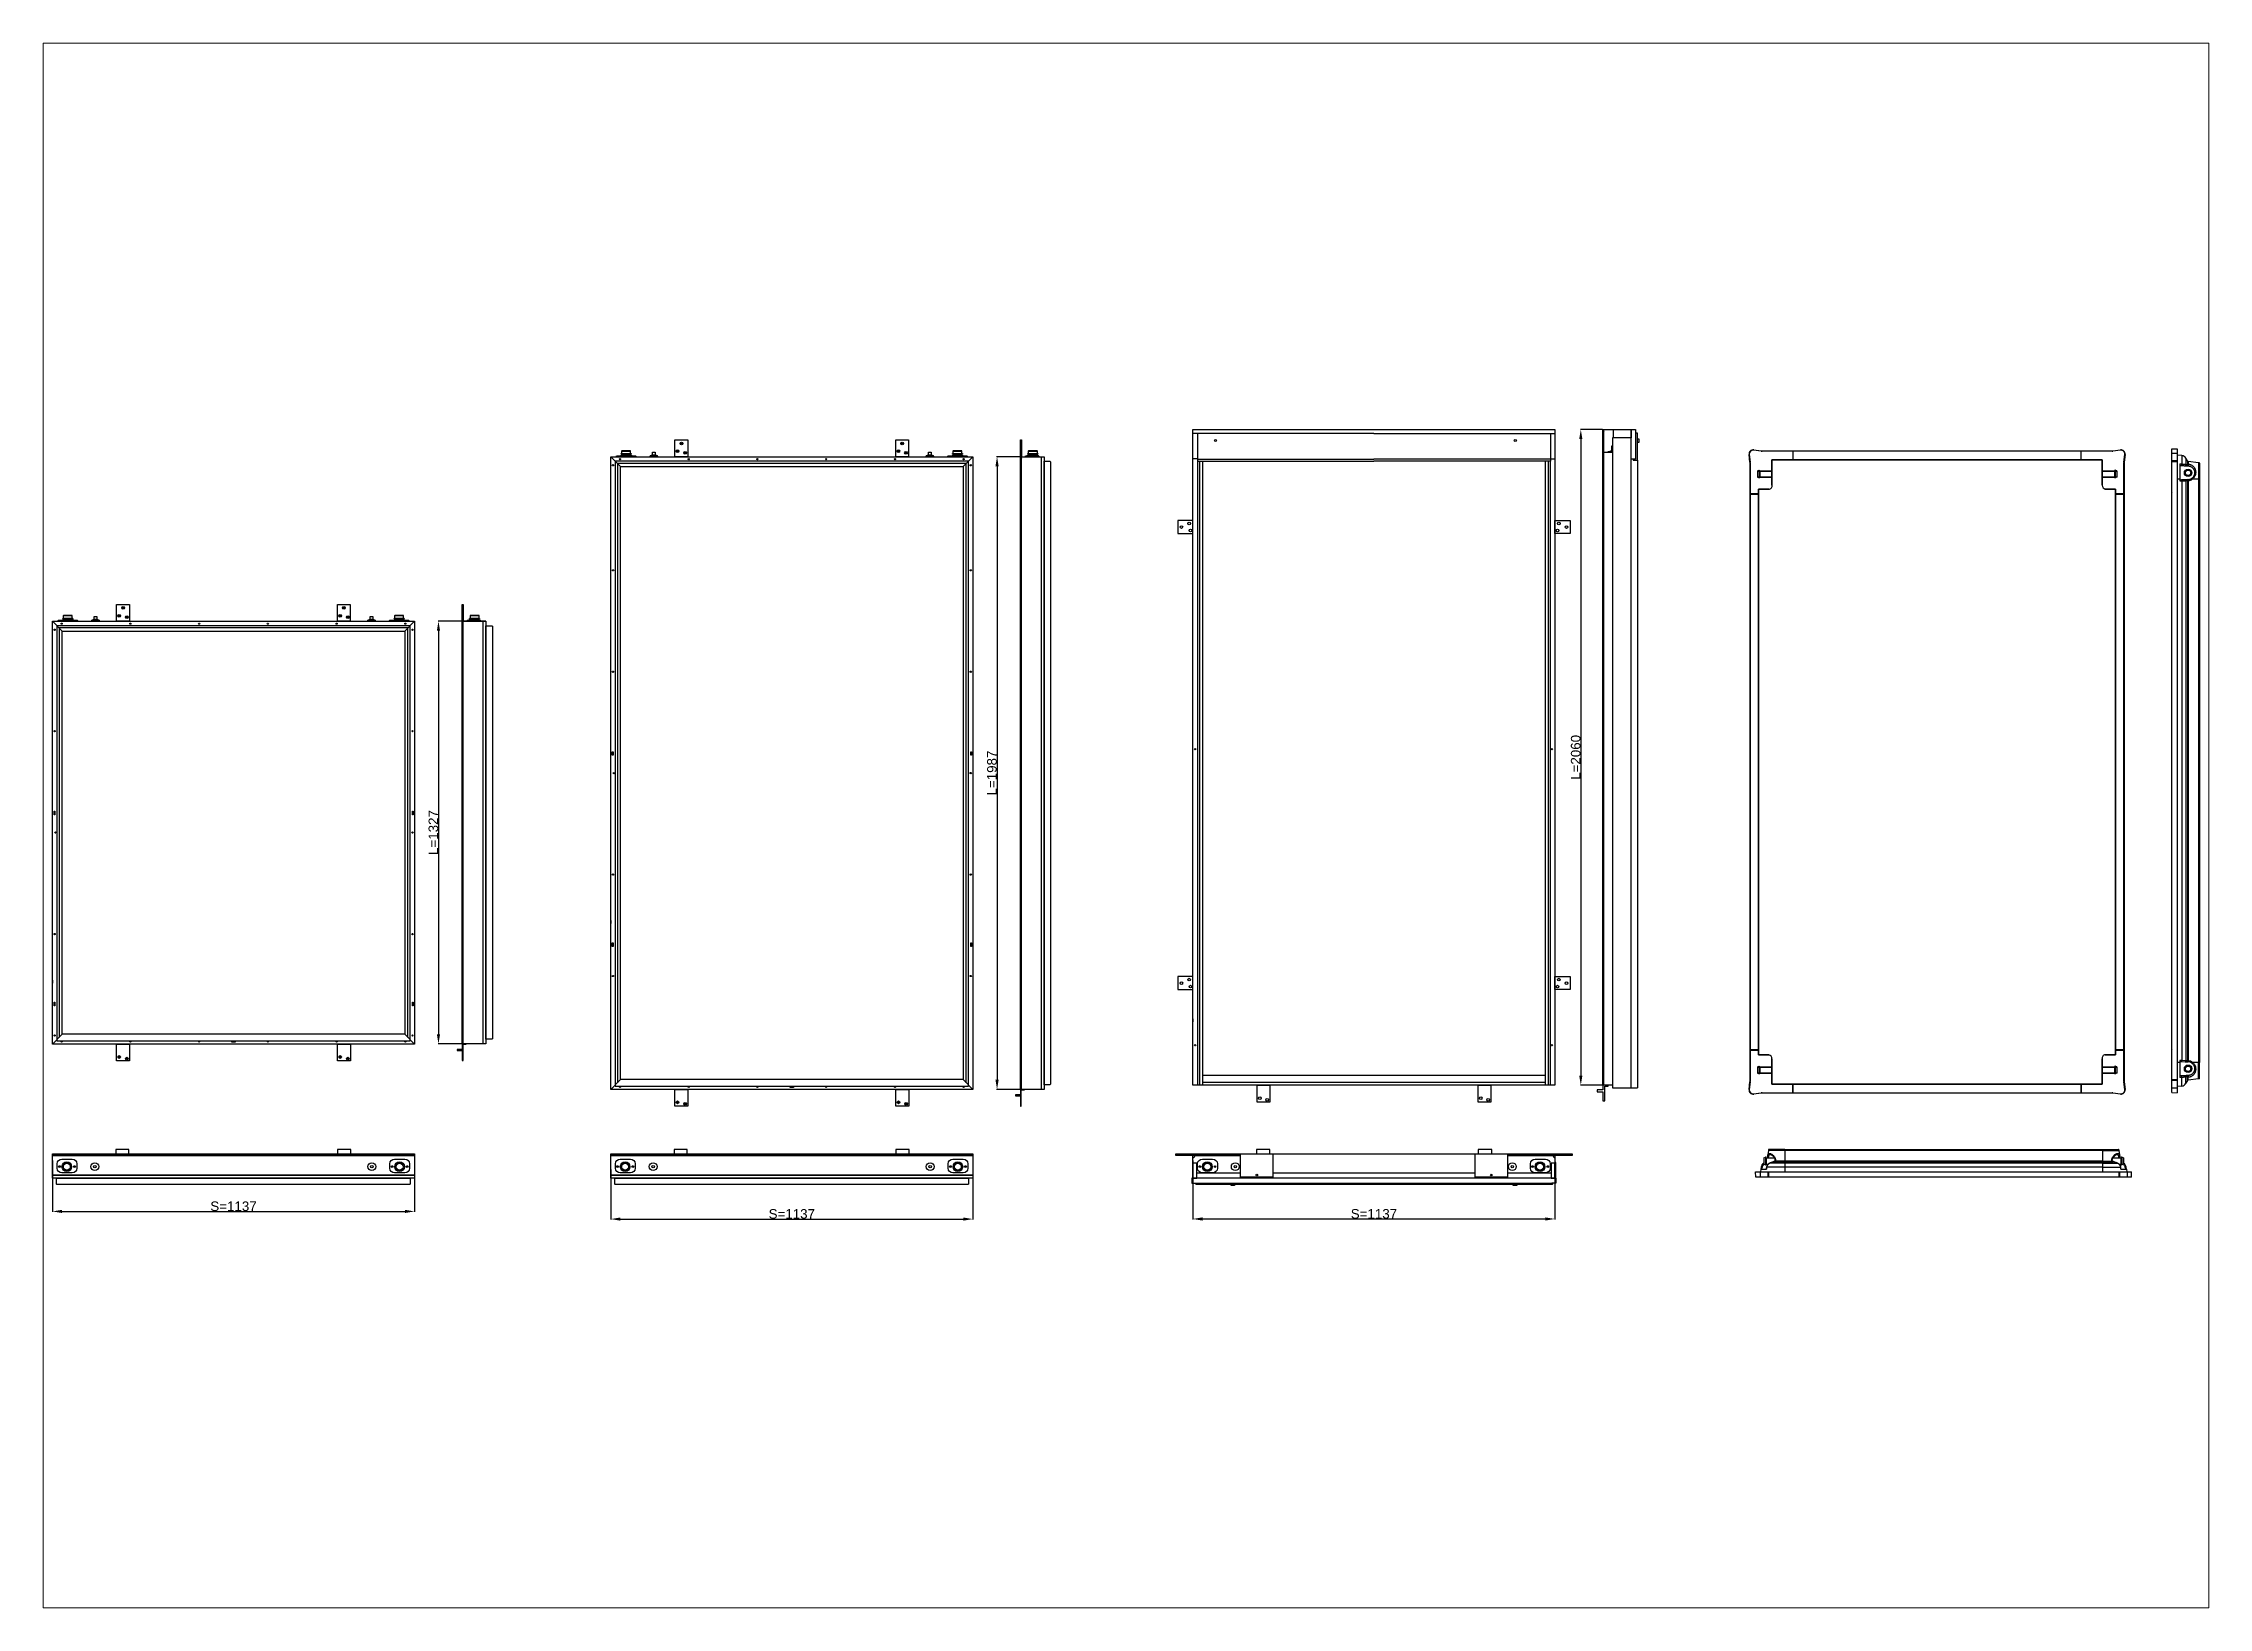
# Paper-space layout 'dwgmodels.com' of a CAD drawing. Header units: millimetres. Extents: x 0 to 257, y 5 to 190.
# The model-space entities are those that its viewports show. They can reach past a viewport. Long polylines and large blocks are cut down to what shows.
import ezdxf

# ---------------------------------------------------------------- set-up
doc = ezdxf.new("R2010")
doc.units = ezdxf.units.MM
doc.layers.add('dim', color=4, linetype='Continuous')
doc.layers.add('dwgmodels.com', color=250, linetype='Continuous')
doc.styles.get("Standard").update_dxf_attribs({"font": 'arial.ttf'})
doc.dimstyles.new('ISO-25', dxfattribs={"dimtxt": 2.5, "dimasz": 2.5, "dimexe": 1.25, "dimexo": 0.625, "dimtad": 1, "dimtxsty": 'Standard', "dimcen": 2.5, "dimadec": 0, "dimazin": 0, "dimtfac": 1, "dimtmove": 0, "dimatfit": 3, "dimfxl": 1, "dimarcsym": 0})

psp = doc.layouts.new('dwgmodels.com')

msp = doc.modelspace()

# ---------------------------------------------------------------- blocks, each defined once
blk = doc.blocks.new('*D5')
at = {"layer": 'Defpoints', "color": 0, "transparency": 16777216}
for p in [(2396.8, 2275.1), (2247.7, 947.9), (2322.4, 947.9)]:
    blk.add_point(p, dxfattribs=at)
at = {"layer": 'dim', "color": 0, "lineweight": -2, "transparency": 16777216}
for p, q in [((2396.1, 2275.1), (2246.5, 2275.1)), ((2247.7, 2245.1), (2247.7, 977.9)), ((2321.7, 947.9), (2246.5, 947.9))]:
    blk.add_line(p, q, dxfattribs=at)
at = {"layer": 'dim', "color": 0, "transparency": 16777216}
for points in [[(2242.7, 2245.1), (2252.7, 2245.1), (2247.7, 2275.1)], [(2242.7, 977.9), (2252.7, 977.9), (2247.7, 947.9)]]:
    blk.add_solid(points, dxfattribs=at)
at = {"layer": 'dim', "color": 0, "transparency": 16777216, "insert": (2231.8, 1611.5), "char_height": 30, "attachment_point": 5, "rotation": 90}
blk.add_mtext('L=1327', dxfattribs=at)
blk = doc.blocks.new('*D0')
at = {"layer": 'Defpoints', "color": 0, "transparency": 16777216}
for p in [(1035.4, 581.5), (2172.4, 581.5), (2172.4, 421.3)]:
    blk.add_point(p, dxfattribs=at)
at = {"layer": 'dim', "color": 0, "lineweight": -2, "transparency": 16777216}
for p, q in [((1035.4, 580.8), (1035.4, 420)), ((2172.4, 580.8), (2172.4, 420)), ((1065.4, 421.3), (2142.4, 421.3))]:
    blk.add_line(p, q, dxfattribs=at)
at = {"layer": 'dim', "color": 0, "transparency": 16777216}
for points in [[(1065.4, 426.3), (1065.4, 416.3), (1035.4, 421.3)], [(2142.4, 426.3), (2142.4, 416.3), (2172.4, 421.3)]]:
    blk.add_solid(points, dxfattribs=at)
at = {"layer": 'dim', "color": 0, "transparency": 16777216, "insert": (1603.9, 437.4), "char_height": 30, "attachment_point": 5}
blk.add_mtext('S=1137', dxfattribs=at)
blk = doc.blocks.new('*D4')
at = {"layer": 'Defpoints', "color": 0, "transparency": 16777216}
for p in [(4078.8, 2791.8), (4002.2, 804.8), (4076, 804.8)]:
    blk.add_point(p, dxfattribs=at)
at = {"layer": 'dim', "color": 0, "lineweight": -2, "transparency": 16777216}
for p, q in [((4078.2, 2791.8), (4000.9, 2791.8)), ((4002.2, 2761.8), (4002.2, 834.8)), ((4075.4, 804.8), (4000.9, 804.8))]:
    blk.add_line(p, q, dxfattribs=at)
at = {"layer": 'dim', "color": 0, "transparency": 16777216}
for points in [[(3997.2, 2761.8), (4007.2, 2761.8), (4002.2, 2791.8)], [(3997.2, 834.8), (4007.2, 834.8), (4002.2, 804.8)]]:
    blk.add_solid(points, dxfattribs=at)
at = {"layer": 'dim', "color": 0, "transparency": 16777216, "insert": (3986.2, 1798.3), "char_height": 30, "attachment_point": 5, "rotation": 90}
blk.add_mtext('L=1987', dxfattribs=at)
blk = doc.blocks.new('*D1')
at = {"layer": 'Defpoints', "color": 0, "transparency": 16777216}
for p in [(2789, 553.3), (3926, 553.3), (3926, 397.2)]:
    blk.add_point(p, dxfattribs=at)
at = {"layer": 'dim', "color": 0, "lineweight": -2, "transparency": 16777216}
for p, q in [((2789, 552.7), (2789, 396)), ((3926, 552.7), (3926, 396)), ((2819, 397.2), (3896, 397.2))]:
    blk.add_line(p, q, dxfattribs=at)
at = {"layer": 'dim', "color": 0, "transparency": 16777216}
for points in [[(2819, 402.2), (2819, 392.2), (2789, 397.2)], [(3896, 402.2), (3896, 392.2), (3926, 397.2)]]:
    blk.add_solid(points, dxfattribs=at)
at = {"layer": 'dim', "color": 0, "transparency": 16777216, "insert": (3357.5, 413.3), "char_height": 30, "attachment_point": 5}
blk.add_mtext('S=1137', dxfattribs=at)
blk = doc.blocks.new('*D2')
at = {"layer": 'Defpoints', "color": 0, "transparency": 16777216}
for p in [(5904.5, 2877.6), (5835.7, 817.6), (5904.5, 817.6)]:
    blk.add_point(p, dxfattribs=at)
at = {"layer": 'dim', "color": 0, "lineweight": -2, "transparency": 16777216}
for p, q in [((5903.9, 2877.6), (5834.5, 2877.6)), ((5835.7, 2847.6), (5835.7, 847.6)), ((5903.9, 817.6), (5834.5, 817.6))]:
    blk.add_line(p, q, dxfattribs=at)
at = {"layer": 'dim', "color": 0, "transparency": 16777216}
for points in [[(5830.7, 2847.6), (5840.7, 2847.6), (5835.7, 2877.6)], [(5830.7, 847.6), (5840.7, 847.6), (5835.7, 817.6)]]:
    blk.add_solid(points, dxfattribs=at)
at = {"layer": 'dim', "color": 0, "transparency": 16777216, "insert": (5819.8, 1847.6), "char_height": 30, "attachment_point": 5, "rotation": 90}
blk.add_mtext('L=2060', dxfattribs=at)
blk = doc.blocks.new('*D3')
at = {"layer": 'Defpoints', "color": 0, "transparency": 16777216}
for p in [(4617.5, 581.5), (5754.5, 581.5), (5754.5, 397.6)]:
    blk.add_point(p, dxfattribs=at)
at = {"layer": 'dim', "color": 0, "lineweight": -2, "transparency": 16777216}
for p, q in [((4617.5, 580.8), (4617.5, 396.3)), ((5754.5, 580.8), (5754.5, 396.3)), ((4647.5, 397.6), (5724.5, 397.6))]:
    blk.add_line(p, q, dxfattribs=at)
at = {"layer": 'dim', "color": 0, "transparency": 16777216}
for points in [[(4647.5, 402.6), (4647.5, 392.6), (4617.5, 397.6)], [(5724.5, 402.6), (5724.5, 392.6), (5754.5, 397.6)]]:
    blk.add_solid(points, dxfattribs=at)
at = {"layer": 'dim', "color": 0, "transparency": 16777216, "insert": (5186, 413.7), "char_height": 30, "attachment_point": 5}
blk.add_mtext('S=1137', dxfattribs=at)

# ---------------------------------------------------------------- dimensions: what is measured, and where the dimension line sits
at = {"layer": 'dim'}
for base, p1, p2, text, picture, middle in [((5835.726, 817.647), (5904.512, 2877.647), (5904.512, 817.647), 'L=2060', '*D2', (5819.784, 1847.647)), ((4002.19, 804.772), (4078.829, 2791.772), (4075.989, 804.772), 'L=1987', '*D4', (3986.248, 1798.272)), ((2247.71, 947.95), (2396.767, 2275.072), (2322.359, 947.95), 'L=1327', '*D5', (2231.757, 1611.511))]:
    dim = msp.add_linear_dim(base=base, p1=p1, p2=p2, angle=90, text=text, dimstyle='ISO-25', override={"dimtxt": 30, "dimasz": 30}, dxfattribs=at)
    dim.commit()
    dim.dimension.update_dxf_attribs({"geometry": picture, "text_midpoint": middle})
for base, p1, p2, picture, middle in [((2172.359, 421.251), (1035.359, 581.472), (2172.359, 581.472), '*D0', (1603.859, 421.251)), ((3925.989, 397.201), (2788.989, 553.306), (3925.989, 553.306), '*D1', (3357.489, 397.201)), ((5754.512, 397.581), (4617.512, 581.472), (5754.512, 581.472), '*D3', (5186.012, 397.581))]:
    dim = msp.add_linear_dim(base=base, p1=p1, p2=p2, text='S=1137', dimstyle='ISO-25', override={"dimtxt": 30, "dimasz": 30}, dxfattribs=at)
    dim.commit()
    dim.dimension.update_dxf_attribs({"geometry": picture, "text_midpoint": middle, "dimtype": 160})

# ---------------------------------------------------------------- linework, layer by layer
at = {"color": 0}
for p, q in [((4617.512, 2877.647), (5754.512, 2877.647)), ((4617.512, 817.647), (4617.512, 2877.647)), ((4631.347, 2864.671), (4617.512, 2864.671)), ((5191.818, 2877.647), (5754.516, 2877.647)), ((5740.677, 2864.671), (5754.512, 2864.671)), ((5754.512, 2877.647), (5754.512, 817.647)), ((5904.512, 817.647), (5904.512, 2877.647)), ((5904.512, 2877.647), (5938.763, 2877.647)), ((5905.784, 2875.368), (5904.512, 2875.368)), ((5905.784, 819.309), (5905.784, 2875.399)), ((5907.352, 2877.647), (5978.919, 2877.647)), ((5907.71, 817.647), (5907.71, 2877.678)), ((2819.588, 2760.84), (2788.989, 2791.772)), ((2810.765, 2791.772), (2810.765, 2792.558)), ((2820.031, 2791.772), (2820.031, 2792.558)), ((2822.68, 2809.433), (2823.48, 2810.233)), ((2822.68, 2809.433), (2822.68, 2801.791)), ((2848.733, 2808.701), (2822.68, 2808.701)), ((2823.401, 2797.128), (2823.401, 2800.304)), ((2850.359, 2810.233), (2823.48, 2810.233)), ((2824.602, 2797.128), (2824.602, 2794.859)), ((2851.159, 2808.701), (2848.733, 2808.701)), ((2849.992, 2797.128), (2849.992, 2794.859)), ((2851.159, 2809.433), (2850.359, 2810.233)), ((2850.387, 2797.128), (2850.387, 2800.304)), ((2851.159, 2801.791), (2851.159, 2809.433)), ((2854.473, 2791.772), (2854.473, 2792.558)), ((2863.687, 2791.772), (2863.687, 2792.558)), ((3851.523, 2791.772), (3851.523, 2792.558)), ((3860.79, 2791.772), (3860.79, 2792.558)), ((3863.438, 2809.433), (3864.238, 2810.233)), ((3863.438, 2809.433), (3863.438, 2801.791)), ((3889.491, 2808.701), (3863.438, 2808.701)), ((3864.159, 2797.128), (3864.159, 2800.304)), ((3891.118, 2810.233), (3864.238, 2810.233)), ((3865.36, 2797.128), (3865.36, 2794.859)), ((3885.226, 2797.128), (3885.226, 2794.859)), ((3891.918, 2808.701), (3889.491, 2808.701)), ((3890.751, 2797.128), (3890.751, 2794.859)), ((3891.918, 2809.433), (3891.118, 2810.233)), ((3891.146, 2797.128), (3891.146, 2800.304)), ((3891.918, 2801.791), (3891.918, 2809.433)), ((3895.231, 2791.772), (3895.231, 2792.558)), ((3895.39, 2760.871), (3925.989, 2791.803)), ((3904.445, 2791.772), (3904.445, 2792.558)), ((4075.989, 2791.74), (4075.989, 2844.828)), ((4075.989, 2844.828), (4078.829, 2844.828)), ((4075.989, 804.772), (4075.989, 2791.74)), ((4077.261, 2789.492), (4075.989, 2789.492)), ((4077.261, 806.433), (4077.261, 2789.492)), ((4078.829, 2844.828), (4078.829, 2791.772)), ((4078.829, 2791.772), (4150.397, 2791.772)), ((4079.188, 804.772), (4079.188, 2791.772)), ((4099.138, 2791.772), (4099.138, 2792.558)), ((4100.098, 2797.128), (4100.098, 2794.859)), ((4100.426, 2809.433), (4101.226, 2810.233)), ((4100.426, 2809.433), (4100.426, 2801.791)), ((4126.479, 2808.701), (4100.426, 2808.701)), ((4101.147, 2797.128), (4101.147, 2800.304)), ((4128.106, 2810.233), (4101.226, 2810.233)), ((4102.348, 2797.128), (4102.348, 2794.859)), ((4110.778, 2791.772), (4110.778, 2792.558)), ((4114.634, 2797.128), (4114.634, 2794.859)), ((4118.535, 2791.772), (4118.535, 2792.558)), ((4128.906, 2808.701), (4126.479, 2808.701)), ((4127.738, 2797.128), (4127.738, 2794.859)), ((4128.906, 2809.433), (4128.106, 2810.233)), ((4128.133, 2797.128), (4128.133, 2800.304)), ((4128.906, 2801.791), (4128.906, 2809.433)), ((4130.108, 2791.772), (4130.108, 2792.558)), ((4141.588, 804.772), (4141.588, 2791.772)), ((4150.397, 2791.772), (4150.397, 804.772)), ((5935.5, 2805.006), (5907.71, 2805.006)), ((4631.347, 2785.586), (4617.512, 2785.586)), ((4631.347, 2784.346), (5186.012, 2784.346)), ((4631.347, 2777.53), (4631.347, 817.647)), ((4648.111, 817.647), (4648.111, 2777.53)), ((5740.677, 2784.346), (5186.012, 2784.346)), ((5723.913, 2777.53), (5723.913, 848.547)), ((5740.677, 2785.586), (5754.512, 2785.586)), ((5740.677, 817.647), (5740.677, 2777.53)), ((2322.359, 2275.041), (2322.359, 2328.129)), ((2322.359, 2328.129), (2325.199, 2328.129)), ((2325.199, 2328.129), (2325.199, 2275.072)), ((1065.958, 2244.141), (1035.359, 2275.072)), ((1057.135, 2275.072), (1057.135, 2275.859)), ((1066.402, 2275.072), (1066.402, 2275.859)), ((1069.05, 2292.734), (1069.85, 2293.534)), ((1069.05, 2292.734), (1069.05, 2285.091)), ((1095.103, 2292.001), (1069.05, 2292.001)), ((1069.771, 2280.428), (1069.771, 2283.604)), ((1096.73, 2293.534), (1069.85, 2293.534)), ((1070.972, 2280.428), (1070.972, 2278.16)), ((1097.53, 2292.001), (1095.103, 2292.001)), ((1096.363, 2280.428), (1096.363, 2278.16)), ((1097.53, 2292.734), (1096.73, 2293.534)), ((1096.757, 2280.428), (1096.757, 2283.604)), ((1097.53, 2285.091), (1097.53, 2292.734)), ((1100.843, 2275.072), (1100.843, 2275.859)), ((1110.057, 2275.072), (1110.057, 2275.859)), ((2097.894, 2275.072), (2097.894, 2275.859)), ((2107.16, 2275.072), (2107.16, 2275.859)), ((2109.809, 2292.734), (2110.609, 2293.534)), ((2109.809, 2292.734), (2109.809, 2285.091)), ((2135.861, 2292.001), (2109.809, 2292.001)), ((2110.53, 2280.428), (2110.53, 2283.604)), ((2137.488, 2293.534), (2110.609, 2293.534)), ((2111.731, 2280.428), (2111.731, 2278.16)), ((2131.596, 2280.428), (2131.596, 2278.16)), ((2138.288, 2292.001), (2135.861, 2292.001)), ((2137.121, 2280.428), (2137.121, 2278.16)), ((2138.288, 2292.734), (2137.488, 2293.534)), ((2137.516, 2280.428), (2137.516, 2283.604)), ((2138.288, 2285.091), (2138.288, 2292.734)), ((2141.601, 2275.072), (2141.601, 2275.859)), ((2141.761, 2244.141), (2172.359, 2275.072)), ((2150.816, 2275.072), (2150.816, 2275.859)), ((2322.359, 947.95), (2322.359, 2275.041)), ((2323.632, 2272.793), (2322.359, 2272.793)), ((2323.632, 949.612), (2323.632, 2272.793)), ((2325.199, 2275.072), (2396.767, 2275.072)), ((2325.558, 947.95), (2325.558, 2275.072)), ((2345.508, 2275.072), (2345.508, 2275.859)), ((2346.468, 2280.428), (2346.468, 2278.16)), ((2346.796, 2292.734), (2347.596, 2293.534)), ((2346.796, 2292.734), (2346.796, 2285.091)), ((2372.849, 2292.001), (2346.796, 2292.001)), ((2347.517, 2280.428), (2347.517, 2283.604)), ((2374.476, 2293.534), (2347.596, 2293.534)), ((2348.718, 2280.428), (2348.718, 2278.16)), ((2357.149, 2275.072), (2357.149, 2275.859)), ((2361.004, 2280.428), (2361.004, 2278.16)), ((2364.905, 2275.072), (2364.905, 2275.859)), ((2375.276, 2292.001), (2372.849, 2292.001)), ((2374.109, 2280.428), (2374.109, 2278.16)), ((2375.276, 2292.734), (2374.476, 2293.534)), ((2374.504, 2280.428), (2374.504, 2283.604)), ((2375.276, 2285.091), (2375.276, 2292.734)), ((2376.479, 2275.072), (2376.479, 2275.859)), ((2387.958, 947.95), (2387.958, 2275.072)), ((2396.767, 2275.072), (2396.767, 947.95)), ((2788.989, 1334.841), (2788.989, 1325.571)), ((1035.359, 1148.08), (1035.359, 1138.81)), ((4617.512, 1026.374), (4617.512, 1017.104)), ((1065.958, 977.952), (1035.359, 947.052)), ((2141.761, 977.952), (2172.359, 947.052)), ((2323.632, 949.612), (2322.359, 949.612)), ((2396.767, 947.95), (2322.359, 947.95)), ((2324.796, 947.596), (2324.796, 947.95)), ((2335.175, 947.596), (2324.796, 947.596)), ((2324.796, 946.486), (2335.175, 946.486)), ((2335.175, 946.486), (2335.175, 947.95)), ((2819.588, 835.672), (2788.989, 804.772)), ((3895.39, 835.672), (3925.989, 804.772)), ((5754.512, 817.647), (4617.512, 817.647)), ((5723.913, 848.547), (4648.111, 848.547)), ((4648.111, 827.775), (5723.913, 827.775)), ((5723.913, 848.547), (5723.913, 817.647)), ((5905.784, 819.309), (5904.512, 819.309)), ((5935.5, 817.647), (5904.512, 817.647)), ((5921.629, 814.735), (5921.629, 817.647)), ((4077.261, 806.433), (4075.989, 806.433)), ((4150.397, 804.772), (4075.989, 804.772)), ((4078.425, 804.418), (4078.425, 804.772)), ((4088.804, 804.418), (4078.425, 804.418)), ((4078.425, 803.308), (4088.804, 803.308)), ((4088.804, 803.308), (4088.804, 804.772)), ((5911.358, 814.735), (5921.629, 814.735)), ((5993.616, 809.05), (6014.309, 809.05)), ((6425.022, 612.679), (6422.248, 592.944)), ((6476.318, 612.679), (6425.022, 612.679)), ((6476.318, 614.817), (6425.041, 614.817)), ((6425.041, 614.817), (6425.041, 612.957)), ((6476.318, 612.957), (6425.041, 612.957)), ((6476.318, 615.817), (6426.041, 615.817)), ((6476.318, 615.817), (6476.318, 614.817)), ((6476.318, 615.817), (7474.405, 615.817)), ((7474.405, 614.817), (6476.318, 614.817)), ((6476.318, 614.817), (6476.318, 612.957)), ((7474.405, 612.957), (6476.318, 612.957)), ((6476.318, 612.957), (6476.318, 612.679)), ((7474.405, 612.679), (6476.318, 612.679)), ((6476.318, 612.679), (6476.318, 579.65)), ((7474.405, 615.817), (7474.405, 614.817)), ((7474.405, 615.817), (7524.681, 615.817)), ((7474.405, 614.817), (7474.405, 612.957)), ((7474.405, 614.817), (7525.681, 614.817)), ((7474.405, 612.957), (7474.405, 612.679)), ((7474.405, 612.957), (7525.681, 612.957)), ((7474.405, 612.679), (7474.405, 579.65)), ((7474.405, 612.679), (7525.701, 612.679)), ((7525.681, 614.817), (7525.681, 612.957)), ((7525.701, 612.679), (7528.474, 592.944)), ((2172.359, 599.09), (1035.359, 599.09)), ((1035.359, 597.476), (2172.359, 597.476)), ((3925.989, 599.09), (2788.989, 599.09)), ((2788.989, 597.476), (3925.989, 597.476)), ((4766.79, 599.09), (4617.512, 599.09)), ((4617.512, 597.476), (4766.79, 597.476)), ((5754.512, 599.09), (5605.262, 599.09)), ((5605.262, 597.476), (5754.512, 597.476)), ((5757.745, 574.594), (5754.512, 574.594)), ((5757.745, 525.708), (5757.745, 574.594)), ((6384.768, 545.817), (6399.385, 545.817)), ((6385.362, 528.817), (6384.768, 545.817)), ((6399.385, 545.817), (6399.314, 528.817)), ((6399.385, 545.817), (6423.198, 545.817)), ((6401.286, 553.747), (6400.453, 545.817)), ((6401.924, 559.817), (6401.286, 553.747)), ((6401.286, 553.747), (6418.804, 553.747)), ((6404.319, 553.747), (6404.908, 559.347)), ((6410.861, 590.129), (6416.102, 591.533)), ((6410.861, 590.129), (6410.861, 579.817)), ((6410.861, 579.817), (6410.861, 569.506)), ((6410.861, 569.506), (6416.102, 568.101)), ((6416.102, 591.533), (6416.102, 579.817)), ((6416.102, 579.817), (6416.102, 568.101)), ((6417.329, 590.817), (6417.329, 579.817)), ((6417.329, 579.817), (6417.329, 568.817)), ((6418.298, 590.067), (6418.298, 579.817)), ((6418.298, 590.067), (6443.41, 590.067)), ((6418.298, 579.817), (6418.298, 569.567)), ((6418.298, 569.567), (6423.875, 569.567)), ((6476.318, 559.817), (6419.373, 559.817)), ((6422.248, 592.944), (6421.844, 590.067)), ((6423.198, 545.817), (6423.127, 528.817)), ((6423.198, 545.817), (6425.58, 545.817)), ((6425.095, 590.067), (6425.219, 590.84)), ((6425.58, 545.817), (7525.143, 545.817)), ((6425.58, 545.817), (6425.58, 528.817)), ((6476.318, 572.949), (6429.87, 572.949)), ((6431.094, 600.192), (6431.226, 600.192)), ((6476.318, 577.437), (6442.294, 577.437)), ((6476.318, 579.65), (6446.675, 579.65)), ((7474.405, 579.65), (6476.318, 579.65)), ((6476.318, 579.65), (6476.318, 577.437)), ((7474.405, 577.437), (6476.318, 577.437)), ((6476.318, 577.437), (6476.318, 572.949)), ((7474.405, 572.949), (6476.318, 572.949)), ((6476.318, 572.949), (6476.318, 559.817)), ((7474.405, 559.817), (6476.318, 559.817)), ((6476.318, 559.817), (6476.318, 545.817)), ((7474.405, 579.65), (7474.405, 577.437)), ((7474.405, 579.65), (7504.047, 579.65)), ((7474.405, 577.437), (7474.405, 572.949)), ((7474.405, 577.437), (7508.428, 577.437)), ((7474.405, 572.949), (7474.405, 559.817)), ((7474.405, 572.949), (7520.852, 572.949)), ((7474.405, 559.817), (7474.405, 545.817)), ((7474.405, 559.817), (7531.349, 559.817)), ((7507.312, 590.067), (7532.425, 590.067)), ((7519.629, 600.192), (7519.502, 600.192)), ((7525.143, 545.817), (7525.143, 528.817)), ((7525.143, 545.817), (7527.524, 545.817)), ((7525.503, 590.84), (7525.627, 590.067)), ((7526.847, 569.567), (7532.425, 569.567)), ((7527.524, 545.817), (7551.338, 545.817)), ((7527.524, 545.817), (7527.595, 528.817)), ((7528.879, 590.067), (7528.474, 592.944)), ((7531.918, 553.747), (7549.436, 553.747)), ((7532.425, 590.067), (7532.425, 579.817)), ((7532.425, 579.817), (7532.425, 569.567)), ((7533.393, 590.817), (7533.393, 579.817)), ((7533.393, 579.817), (7533.393, 568.817)), ((7534.62, 591.533), (7534.62, 579.817)), ((7539.861, 590.129), (7534.62, 591.533)), ((7534.62, 579.817), (7534.62, 568.101)), ((7539.861, 569.506), (7534.62, 568.101)), ((7539.861, 590.129), (7539.861, 579.817)), ((7539.861, 579.817), (7539.861, 569.506)), ((7545.815, 559.347), (7546.403, 553.747)), ((7549.436, 553.747), (7548.798, 559.817)), ((7549.436, 553.747), (7550.27, 545.817)), ((7551.338, 545.817), (7565.954, 545.817)), ((7551.338, 545.817), (7551.409, 528.817)), ((7565.361, 528.817), (7565.954, 545.817)), ((1035.359, 536.405), (2172.359, 536.405)), ((1035.359, 534.889), (2172.359, 534.889)), ((2788.989, 536.405), (3925.989, 536.405)), ((2788.989, 534.889), (3925.989, 534.889)), ((4617.512, 525.708), (4614.433, 525.708)), ((4614.433, 525.708), (4614.433, 510.591)), ((4614.433, 510.591), (4626.684, 510.591)), ((4766.79, 541.06), (4629.67, 541.06)), ((5503.785, 541.06), (4868.267, 541.06)), ((5742.354, 541.06), (5605.262, 541.06)), ((5754.512, 525.708), (5757.745, 525.708)), ((6399.314, 528.817), (6385.362, 528.817)), ((6423.127, 528.817), (6399.314, 528.817)), ((6425.58, 528.817), (6423.127, 528.817)), ((6522.361, 528.817), (6425.58, 528.817)), ((6522.861, 529.317), (6522.361, 528.817)), ((6523.361, 528.817), (6522.361, 528.817)), ((6523.361, 528.817), (6522.861, 529.317)), ((7427.361, 528.817), (6523.361, 528.817)), ((7427.861, 529.317), (7427.361, 528.817)), ((7428.361, 528.817), (7427.361, 528.817)), ((7428.361, 528.817), (7427.861, 529.317)), ((7525.143, 528.817), (7428.361, 528.817)), ((7527.595, 528.817), (7525.143, 528.817)), ((7551.409, 528.817), (7527.595, 528.817)), ((7565.361, 528.817), (7551.409, 528.817))]:
    msp.add_line(p, q, dxfattribs=at)
at = {"color": 0, "extrusion": (0, 1, 0)}
for p, q in [((6364.213, 2798.605), (6364.802, 2798.676)), ((6367.07, 2774.791), (6364.213, 2798.605)), ((6364.802, 2798.676), (6367.66, 2774.862)), ((6378.736, 2813.128), (6378.665, 2812.539)), ((6402.479, 2809.681), (6378.665, 2812.539)), ((6378.736, 2813.128), (6402.549, 2810.27)), ((6402.549, 2810.27), (6402.479, 2809.681)), ((6404.931, 2810.128), (7504.494, 2810.128)), ((6404.931, 2810.128), (6404.931, 2809.534)), ((6501.713, 2809.534), (6404.931, 2809.534)), ((6502.213, 2809.552), (6501.713, 2809.534)), ((6501.713, 2809.534), (6501.713, 2782.128)), ((6502.713, 2809.534), (6502.213, 2809.552)), ((6502.213, 2809.552), (6502.213, 2782.128)), ((6502.713, 2782.128), (6502.713, 2809.534)), ((7406.713, 2809.534), (6502.713, 2809.534)), ((7407.213, 2809.552), (7406.713, 2809.534)), ((7406.713, 2809.534), (7406.713, 2782.128)), ((7407.213, 2782.128), (7407.213, 2809.552)), ((7407.713, 2809.534), (7407.213, 2809.552)), ((7504.494, 2809.534), (7407.713, 2809.534)), ((7407.713, 2782.128), (7407.713, 2809.534)), ((7504.494, 2810.128), (7504.494, 2809.534)), ((7506.876, 2810.27), (7530.689, 2813.128)), ((7506.876, 2810.27), (7506.946, 2809.681)), ((7530.76, 2812.539), (7506.946, 2809.681)), ((7530.689, 2813.128), (7530.76, 2812.539)), ((7541.765, 2774.862), (7544.623, 2798.676)), ((7545.213, 2798.605), (7542.355, 2774.791)), ((7545.213, 2798.605), (7544.623, 2798.676)), ((7692.213, 2816.453), (7709.213, 2817.046)), ((7692.213, 2802.501), (7692.213, 2816.453)), ((7709.213, 2802.43), (7692.213, 2802.501)), ((7692.213, 2778.687), (7692.213, 2802.501)), ((7709.213, 2817.046), (7709.213, 2802.43)), ((7709.213, 2802.43), (7709.213, 2778.617)), ((7723.213, 2795.692), (7709.213, 2797.163)), ((7723.213, 2795.692), (7723.213, 2769.171)), ((6367.07, 2774.791), (6367.66, 2774.862)), ((6367.213, 830.846), (6367.213, 2772.41)), ((6367.213, 2772.41), (6367.806, 2772.41)), ((6367.806, 2772.41), (6367.806, 2675.628)), ((6390.213, 2747.94), (6395.454, 2749.344)), ((6390.213, 2747.94), (6390.213, 2727.317)), ((6390.213, 2746.25), (6436.213, 2746.25)), ((6390.213, 2729.007), (6436.213, 2729.007)), ((6390.213, 2727.317), (6395.454, 2725.912)), ((6395.454, 2749.344), (6395.454, 2725.912)), ((6396.681, 2748.628), (6396.681, 2726.628)), ((6397.649, 2747.878), (6397.649, 2727.378)), ((6397.649, 2747.878), (6436.213, 2747.878)), ((6397.649, 2727.378), (6436.213, 2727.378)), ((6436.213, 2782.128), (6436.213, 2702.838)), ((7473.213, 2782.128), (6436.213, 2782.128)), ((6436.213, 2782.128), (6501.713, 2782.128)), ((6436.213, 2702.838), (6436.213, 2782.128)), ((6502.713, 2782.128), (7406.713, 2782.128)), ((7407.713, 2782.128), (7473.213, 2782.128)), ((7473.213, 2702.838), (7473.213, 2782.128)), ((7473.213, 2782.128), (7473.213, 2702.838)), ((7473.213, 2747.878), (7511.776, 2747.878)), ((7473.213, 2746.25), (7519.213, 2746.25)), ((7473.213, 2729.007), (7519.213, 2729.007)), ((7473.213, 2727.378), (7511.776, 2727.378)), ((7511.776, 2747.878), (7511.776, 2727.378)), ((7512.744, 2748.628), (7512.744, 2726.628)), ((7513.971, 2749.344), (7513.971, 2725.912)), ((7519.213, 2747.94), (7513.971, 2749.344)), ((7519.213, 2727.317), (7513.971, 2725.912)), ((7519.213, 2747.94), (7519.213, 2727.317)), ((7542.213, 2772.41), (7541.619, 2772.41)), ((7541.619, 2675.628), (7541.619, 2772.41)), ((7542.355, 2774.791), (7541.765, 2774.862)), ((7542.213, 2772.41), (7542.213, 830.846)), ((7709.213, 2778.617), (7692.213, 2778.687)), ((7692.213, 2776.235), (7692.213, 2778.687)), ((7709.213, 2776.235), (7692.213, 2776.235)), ((7692.213, 2679.453), (7692.213, 2776.235)), ((7709.213, 2778.617), (7709.213, 2776.235)), ((7709.213, 2776.235), (7709.213, 834.672)), ((7717.142, 2721.298), (7709.213, 2721.298)), ((7717.142, 2769.485), (7717.142, 2721.298)), ((7717.142, 2721.298), (7717.142, 2715.715)), ((7736.344, 2786.955), (7736.344, 2767.703)), ((7740.832, 2778.765), (7736.344, 2786.955)), ((7740.832, 2778.765), (7740.832, 2767.611)), ((7776.074, 2772.594), (7743.045, 2777.236)), ((7743.045, 2777.236), (7743.045, 2768.737)), ((7776.074, 2721.298), (7756.339, 2721.298)), ((7776.074, 2772.594), (7776.074, 2721.298)), ((7776.352, 2721.298), (7776.074, 2721.298)), ((7776.074, 2721.298), (7776.074, 889.608)), ((7776.352, 2772.575), (7776.352, 2721.298)), ((7778.213, 2772.575), (7776.352, 2772.575)), ((7778.213, 2721.298), (7776.352, 2721.298)), ((7776.352, 2721.298), (7776.352, 889.608)), ((7778.213, 2772.575), (7778.213, 2721.298)), ((7779.213, 2721.298), (7778.213, 2721.298)), ((7778.213, 2721.298), (7778.213, 889.608)), ((7779.213, 2771.575), (7779.213, 2721.298)), ((7779.213, 2721.298), (7779.213, 889.608)), ((6367.806, 2675.628), (6367.789, 2675.128)), ((6367.789, 2675.128), (6367.806, 2674.628)), ((6394.213, 2675.128), (6367.789, 2675.128)), ((6394.213, 2675.628), (6367.806, 2675.628)), ((6367.806, 2674.628), (6394.213, 2674.628)), ((6367.806, 2674.628), (6367.806, 928.628)), ((6394.213, 2690.128), (6394.213, 913.128)), ((6426.213, 2690.128), (6394.213, 2690.128)), ((6394.213, 2690.128), (6426.213, 2690.128)), ((6394.213, 2675.628), (6394.213, 2690.128)), ((6394.213, 928.628), (6394.213, 2674.628)), ((7515.213, 2690.128), (7483.213, 2690.128)), ((7483.213, 2690.128), (7515.213, 2690.128)), ((7515.213, 913.128), (7515.213, 2690.128)), ((7515.213, 2690.128), (7515.213, 2675.628)), ((7541.619, 2675.628), (7515.213, 2675.628)), ((7541.636, 2675.128), (7515.213, 2675.128)), ((7515.213, 2674.628), (7515.213, 928.628)), ((7515.213, 2674.628), (7541.619, 2674.628)), ((7541.636, 2675.128), (7541.619, 2675.628)), ((7541.619, 2674.628), (7541.636, 2675.128)), ((7541.619, 928.628), (7541.619, 2674.628)), ((7692.213, 2678.453), (7692.213, 2679.453)), ((7692.713, 2678.953), (7692.213, 2679.453)), ((7692.213, 2678.453), (7692.713, 2678.953)), ((7692.213, 932.453), (7692.213, 2678.453)), ((7722.742, 2719.029), (7717.142, 2718.735)), ((7717.142, 2715.715), (7723.213, 2716.033)), ((7733.556, 2719.595), (7722.742, 2719.029)), ((7723.213, 2716.033), (7736.344, 2716.599)), ((7723.213, 2716.033), (7723.213, 895.251)), ((7738.044, 2719.83), (7733.556, 2719.595)), ((7736.344, 2716.599), (7740.832, 2716.834)), ((7736.344, 2716.599), (7736.344, 894.684)), ((7742.471, 2720.062), (7738.044, 2719.83)), ((7740.832, 2716.834), (7743.045, 2717.066)), ((7740.832, 2716.834), (7740.832, 894.449)), ((7743.332, 2720.107), (7742.471, 2720.062)), ((7743.045, 2717.066), (7743.906, 2717.111)), ((7743.045, 2717.066), (7743.045, 894.217)), ((6367.806, 928.628), (6367.789, 928.128)), ((6367.789, 928.128), (6367.806, 927.628)), ((6367.789, 928.128), (6394.213, 928.128)), ((6394.213, 928.628), (6367.806, 928.628)), ((6367.806, 927.628), (6367.806, 830.846)), ((6367.806, 927.628), (6394.213, 927.628)), ((6394.213, 913.128), (6394.213, 927.628)), ((6394.213, 913.128), (6426.213, 913.128)), ((6426.213, 913.128), (6394.213, 913.128)), ((6436.213, 900.418), (6436.213, 821.128)), ((6436.213, 821.128), (6436.213, 900.418)), ((7473.213, 821.128), (7473.213, 900.418)), ((7473.213, 900.418), (7473.213, 821.128)), ((7483.213, 913.128), (7515.213, 913.128)), ((7515.213, 913.128), (7483.213, 913.128)), ((7541.619, 928.628), (7515.213, 928.628)), ((7541.636, 928.128), (7515.213, 928.128)), ((7515.213, 927.628), (7515.213, 913.128)), ((7515.213, 927.628), (7541.619, 927.628)), ((7541.636, 928.128), (7541.619, 928.628)), ((7541.619, 927.628), (7541.636, 928.128)), ((7541.619, 830.846), (7541.619, 927.628)), ((7692.213, 931.453), (7692.213, 932.453)), ((7692.713, 931.953), (7692.213, 932.453)), ((7692.213, 931.453), (7692.713, 931.953)), ((7692.213, 834.672), (7692.213, 931.453)), ((7717.142, 889.608), (7709.213, 889.608)), ((7717.142, 895.569), (7717.142, 889.608)), ((7723.213, 895.251), (7717.142, 895.569)), ((7717.142, 892.548), (7722.742, 892.255)), ((7717.142, 889.608), (7717.142, 841.814)), ((7722.742, 892.255), (7733.556, 891.688)), ((7736.344, 894.684), (7723.213, 895.251)), ((7733.556, 891.688), (7738.044, 891.453)), ((7740.832, 894.449), (7736.344, 894.684)), ((7738.044, 891.453), (7742.471, 891.221)), ((7743.045, 894.217), (7740.832, 894.449)), ((7742.471, 891.221), (7743.332, 891.176)), ((7743.906, 894.172), (7743.045, 894.217)), ((7776.074, 889.608), (7756.877, 889.608)), ((7776.074, 838.312), (7776.074, 889.608)), ((7776.352, 889.608), (7776.074, 889.608)), ((7776.352, 838.332), (7776.352, 889.608)), ((7778.213, 889.608), (7776.352, 889.608)), ((7778.213, 838.332), (7778.213, 889.608)), ((7779.213, 889.608), (7778.213, 889.608)), ((7779.213, 839.332), (7779.213, 889.608)), ((6364.213, 804.651), (6367.07, 828.465)), ((6367.66, 828.394), (6364.802, 804.581)), ((6367.07, 828.465), (6367.66, 828.394)), ((6367.213, 830.846), (6367.806, 830.846)), ((6390.213, 875.94), (6395.454, 877.344)), ((6390.213, 875.94), (6390.213, 855.317)), ((6390.213, 874.25), (6436.213, 874.25)), ((6390.213, 857.007), (6436.213, 857.007)), ((6390.213, 855.317), (6395.454, 853.912)), ((6395.454, 877.344), (6395.454, 853.912)), ((6396.681, 876.628), (6396.681, 854.628)), ((6397.649, 875.878), (6397.649, 855.378)), ((6397.649, 875.878), (6436.213, 875.878)), ((6397.649, 855.378), (6436.213, 855.378)), ((6436.213, 821.128), (7473.213, 821.128)), ((6501.713, 821.128), (6436.213, 821.128)), ((6501.713, 821.128), (6501.713, 793.722)), ((6502.213, 793.704), (6502.213, 821.128)), ((6502.713, 793.722), (6502.713, 821.128)), ((7406.713, 821.128), (6502.713, 821.128)), ((7406.713, 821.128), (7406.713, 793.722)), ((7407.213, 821.128), (7407.213, 793.704)), ((7473.213, 821.128), (7407.713, 821.128)), ((7407.713, 793.722), (7407.713, 821.128)), ((7473.213, 875.878), (7511.776, 875.878)), ((7473.213, 874.25), (7519.213, 874.25)), ((7473.213, 857.007), (7519.213, 857.007)), ((7473.213, 855.378), (7511.776, 855.378)), ((7511.776, 875.878), (7511.776, 855.378)), ((7512.744, 876.628), (7512.744, 854.628)), ((7513.971, 877.344), (7513.971, 853.912)), ((7519.213, 875.94), (7513.971, 877.344)), ((7519.213, 855.317), (7513.971, 853.912)), ((7519.213, 875.94), (7519.213, 855.317)), ((7542.213, 830.846), (7541.619, 830.846)), ((7542.355, 828.465), (7541.765, 828.394)), ((7544.623, 804.581), (7541.765, 828.394)), ((7542.355, 828.465), (7545.213, 804.651)), ((7709.213, 834.672), (7692.213, 834.672)), ((7692.213, 832.219), (7692.213, 834.672)), ((7709.213, 832.29), (7692.213, 832.219)), ((7692.213, 808.406), (7692.213, 832.219)), ((7709.213, 834.672), (7709.213, 832.29)), ((7709.213, 832.29), (7709.213, 808.477)), ((7723.213, 815.215), (7723.213, 842.129)), ((7736.344, 823.952), (7736.344, 843.589)), ((7740.832, 832.141), (7736.344, 823.952)), ((7740.832, 832.141), (7740.832, 843.682)), ((7743.045, 833.67), (7743.045, 842.568)), ((7776.074, 838.312), (7743.045, 833.67)), ((7778.213, 838.332), (7776.352, 838.332)), ((6364.213, 804.651), (6364.802, 804.581)), ((6378.665, 790.718), (6402.479, 793.575)), ((6378.736, 790.128), (6378.665, 790.718)), ((6402.549, 792.986), (6378.736, 790.128)), ((6402.549, 792.986), (6402.479, 793.575)), ((6404.931, 793.128), (6404.931, 793.722)), ((6404.931, 793.722), (6501.713, 793.722)), ((7504.494, 793.128), (6404.931, 793.128)), ((6501.713, 793.722), (6502.213, 793.704)), ((6502.213, 793.704), (6502.713, 793.722)), ((6502.713, 793.722), (7406.713, 793.722)), ((7406.713, 793.722), (7407.213, 793.704)), ((7407.213, 793.704), (7407.713, 793.722)), ((7407.713, 793.722), (7504.494, 793.722)), ((7504.494, 793.128), (7504.494, 793.722)), ((7506.876, 792.986), (7506.946, 793.575)), ((7530.689, 790.128), (7506.876, 792.986)), ((7506.946, 793.575), (7530.76, 790.718)), ((7530.689, 790.128), (7530.76, 790.718)), ((7545.213, 804.651), (7544.623, 804.581)), ((7709.213, 808.477), (7692.213, 808.406)), ((7692.213, 794.454), (7692.213, 808.406)), ((7692.213, 794.454), (7709.213, 793.86)), ((7723.213, 815.215), (7709.213, 813.743)), ((7709.213, 808.477), (7709.213, 793.86))]:
    msp.add_line(p, q, dxfattribs=at)
at = {"color": 0}
for points in [[(5186.012, 2864.671), (4631.347, 2864.671), (4631.347, 2777.53)], [(5186.012, 2864.671), (5740.677, 2864.671), (5740.677, 2777.53)], [(6000.698, 2784.51), (6000.698, 2781.587), (6014.309, 2781.587), (6014.309, 2865.971), (6007.387, 2865.971)], [(3905.358, 825.606), (3905.358, 2770.906), (2809.62, 2770.906), (2809.62, 825.606)], [(4631.347, 2777.53), (5186.012, 2777.53)], [(4638.143, 2777.53), (4638.143, 817.647)], [(5740.677, 2777.53), (5186.012, 2777.53)], [(5733.881, 817.647), (5733.881, 2777.53)], [(6014.309, 2781.618), (6014.309, 809.05)], [(2151.728, 967.886), (2151.728, 2254.207), (1055.991, 2254.207), (1055.991, 967.886)], [(2322.359, 947.95), (2322.359, 930.32), (2306.669, 930.32), (2306.669, 927.22), (2322.359, 927.22), (2322.359, 894.937), (2324.796, 894.937), (2324.796, 946.486)], [(5904.512, 817.647), (5904.512, 803.073), (5887.408, 803.073), (5887.408, 797.277), (5904.512, 797.277), (5904.512, 768.184), (5911.358, 768.184), (5911.358, 814.735)], [(4075.989, 804.772), (4075.989, 787.141), (4060.298, 787.141), (4060.298, 784.042), (4075.989, 784.042), (4075.989, 751.759), (4078.425, 751.759), (4078.425, 803.308)], [(5757.745, 525.708), (5757.745, 510.601), (5744.684, 510.591)]]:
    msp.add_lwpolyline(points, dxfattribs=at)
for points in [[(5993.616, 2851.382), (5938.763, 2851.382), (5938.763, 2877.647), (5993.616, 2877.647)], [(6007.387, 2784.51), (5993.616, 2784.51), (5993.616, 2877.647), (6007.387, 2877.647)], [(2788.989, 2791.772), (3925.989, 2791.772), (3925.989, 804.772), (2788.989, 804.772)], [(2821.109, 2801.791), (2852.678, 2801.791), (2852.678, 2800.304), (2821.109, 2800.304)], [(2821.991, 2797.128), (2853.7, 2797.128), (2853.7, 2794.859), (2821.991, 2794.859)], [(2919.859, 2806.283), (2928.284, 2806.283), (2928.284, 2797.033), (2919.859, 2797.033)], [(2990.357, 2844.788), (3030.905, 2844.788), (3030.905, 2791.772), (2990.357, 2791.772)], [(3683.931, 2844.788), (3724.48, 2844.788), (3724.48, 2791.772), (3683.931, 2791.772)], [(3786.736, 2806.283), (3795.161, 2806.283), (3795.161, 2797.033), (3786.736, 2797.033)], [(3861.867, 2801.791), (3893.436, 2801.791), (3893.436, 2800.304), (3861.867, 2800.304)], [(3863.739, 2797.128), (3893.498, 2797.128), (3893.498, 2794.859), (3863.739, 2794.859)], [(4097.303, 2797.128), (4130.486, 2797.128), (4130.486, 2794.859), (4097.303, 2794.859)], [(4098.855, 2801.791), (4130.424, 2801.791), (4130.424, 2800.304), (4098.855, 2800.304)], [(5921.594, 2807.948), (5935.5, 2807.948), (5935.5, 2805.006), (5921.594, 2805.006)], [(5928.553, 2810.69), (5935.5, 2810.69), (5935.5, 2807.948), (5928.553, 2807.948)], [(5935.5, 2825.201), (5932.027, 2825.201), (5932.027, 2810.69), (5935.5, 2810.69)], [(5935.5, 809.05), (5993.616, 809.05), (5993.616, 2851.413), (5935.5, 2851.413)], [(6014.309, 2848.498), (6017.781, 2848.498), (6017.781, 2836.878), (6014.309, 2836.878)], [(2802.824, 814.899), (3912.154, 814.899), (3912.154, 2777.769), (2802.824, 2777.769)], [(2819.588, 2760.84), (3895.39, 2760.84), (3895.39, 835.672), (2819.588, 835.672)], [(4150.397, 2777.828), (4169.013, 2777.828), (4170.513, 2776.328), (4170.513, 820.535), (4169.013, 819.035), (4150.397, 819.035)], [(4617.512, 2591.899), (4570.212, 2591.899), (4570.212, 2551.028), (4617.512, 2551.028)], [(5754.512, 2591.899), (5801.812, 2591.899), (5801.812, 2551.028), (5754.512, 2551.028)], [(1236.727, 2328.088), (1277.276, 2328.088), (1277.276, 2275.072), (1236.727, 2275.072)], [(1930.302, 2328.088), (1970.85, 2328.088), (1970.85, 2275.072), (1930.302, 2275.072)], [(1035.359, 2275.072), (2172.359, 2275.072), (2172.359, 947.052), (1035.359, 947.052)], [(1049.194, 957.18), (2158.525, 957.18), (2158.525, 2261.07), (1049.194, 2261.07)], [(1067.479, 2285.091), (1099.048, 2285.091), (1099.048, 2283.604), (1067.479, 2283.604)], [(1068.361, 2280.428), (1100.07, 2280.428), (1100.07, 2278.16), (1068.361, 2278.16)], [(1166.229, 2289.584), (1174.654, 2289.584), (1174.654, 2280.334), (1166.229, 2280.334)], [(2033.106, 2289.584), (2041.531, 2289.584), (2041.531, 2280.334), (2033.106, 2280.334)], [(2108.237, 2285.091), (2139.806, 2285.091), (2139.806, 2283.604), (2108.237, 2283.604)], [(2110.11, 2280.428), (2139.868, 2280.428), (2139.868, 2278.16), (2110.11, 2278.16)], [(2343.673, 2280.428), (2376.856, 2280.428), (2376.856, 2278.16), (2343.673, 2278.16)], [(2345.225, 2285.091), (2376.794, 2285.091), (2376.794, 2283.604), (2345.225, 2283.604)], [(2396.767, 2261.201), (2415.383, 2261.201), (2416.883, 2259.701), (2416.883, 963.418), (2415.383, 961.918), (2396.767, 961.918)], [(1065.958, 2244.141), (2141.761, 2244.141), (2141.761, 977.952), (1065.958, 977.952)], [(2795.995, 1854.056), (2793.732, 1854.056), (2793.732, 1865.478), (2795.995, 1865.478)], [(3921.568, 1854.056), (3919.305, 1854.056), (3919.305, 1865.478), (3921.568, 1865.478)], [(1042.366, 1667.295), (1040.102, 1667.295), (1040.102, 1678.718), (1042.366, 1678.718)], [(2167.939, 1667.295), (2165.675, 1667.295), (2165.675, 1678.718), (2167.939, 1678.718)], [(2795.995, 1254.011), (2793.732, 1254.011), (2793.732, 1265.434), (2795.995, 1265.434)], [(3921.592, 1254.011), (3919.329, 1254.011), (3919.329, 1265.434), (3921.592, 1265.434)], [(4617.512, 1158.941), (4570.212, 1158.941), (4570.212, 1118.07), (4617.512, 1118.07)], [(5754.512, 1158.941), (5801.812, 1158.941), (5801.812, 1118.07), (5754.512, 1118.07)], [(1042.366, 1067.251), (1040.102, 1067.251), (1040.102, 1078.673), (1042.366, 1078.673)], [(2167.963, 1067.251), (2165.699, 1067.251), (2165.699, 1078.673), (2167.963, 1078.673)], [(1598.983, 955.649), (1608.955, 955.649), (1608.955, 952.586), (1598.983, 952.586)], [(1236.627, 947.052), (1277.176, 947.052), (1277.176, 894.036), (1236.627, 894.036)], [(1930.681, 947.052), (1971.23, 947.052), (1971.23, 894.036), (1930.681, 894.036)], [(4818.779, 817.647), (4859.328, 817.647), (4859.328, 764.631), (4818.779, 764.631)], [(5512.834, 817.647), (5553.382, 817.647), (5553.382, 764.631), (5512.834, 764.631)], [(2990.256, 804.772), (3030.805, 804.772), (3030.805, 751.755), (2990.256, 751.755)], [(3352.613, 813.369), (3362.585, 813.369), (3362.585, 810.305), (3352.613, 810.305)], [(3684.311, 804.772), (3724.86, 804.772), (3724.86, 751.755), (3684.311, 751.755)], [(1234.06, 597.476), (1275.313, 597.476), (1275.313, 615.817), (1234.06, 615.817)], [(1931.071, 597.476), (1972.323, 597.476), (1972.323, 615.817), (1931.071, 615.817)], [(2987.69, 597.476), (3028.942, 597.476), (3028.942, 615.817), (2987.69, 615.817)], [(3684.701, 597.476), (3725.953, 597.476), (3725.953, 615.817), (3684.701, 615.817)], [(4817.495, 602.04), (4859.088, 602.04), (4859.088, 615.817), (4817.495, 615.817)], [(5513.223, 602.04), (5556.021, 602.04), (5556.021, 615.817), (5513.223, 615.817)], [(1035.359, 602.04), (2172.359, 602.04), (2172.359, 525.708), (1035.359, 525.708)], [(2788.989, 602.04), (3925.989, 602.04), (3925.989, 525.708), (2788.989, 525.708)], [(4563.609, 602.04), (4617.512, 602.04), (4617.512, 597.481), (4563.609, 597.481)], [(4617.512, 602.04), (5754.512, 602.04), (5754.512, 525.708), (4617.512, 525.708)], [(4629.67, 572.819), (4617.512, 572.819), (4617.512, 525.708), (4629.67, 525.708)], [(4868.267, 528.908), (4766.79, 528.908), (4766.79, 602.04), (4868.267, 602.04)], [(5605.262, 528.908), (5503.785, 528.908), (5503.785, 602.04), (5605.262, 602.04)], [(5754.512, 572.819), (5742.354, 572.819), (5742.354, 525.708), (5754.512, 525.708)], [(5754.512, 602.04), (5808.414, 602.04), (5808.414, 597.481), (5754.512, 597.481)], [(1047.664, 525.708), (2158.507, 525.708), (2158.507, 507.379), (2157.007, 505.879), (1049.164, 505.879), (1047.664, 507.379)], [(2801.293, 525.708), (3912.137, 525.708), (3912.137, 507.379), (3910.637, 505.879), (2802.793, 505.879), (2801.293, 507.379)], [(4626.684, 510.591), (5746.818, 510.591), (5746.818, 507.379), (5745.318, 505.879), (4628.184, 505.879), (4626.684, 507.379)], [(4737.431, 505.879), (4748.258, 505.879), (4748.258, 502.971), (4737.431, 502.971)], [(5623.773, 505.879), (5634.6, 505.879), (5634.6, 502.971), (5623.773, 502.971)]]:
    msp.add_lwpolyline(points, close=True, dxfattribs=at)
for points in [[(2808.089, 2794.859), (2866.283, 2794.859, -0.41421356), (2868.283, 2792.859), (2868.283, 2791.772), (2806.089, 2791.772), (2806.089, 2792.859, -0.41421356)], [(2936.418, 2791.772), (2911.838, 2791.772), (2911.838, 2792.033, -0.41421356), (2916.838, 2797.033), (2931.418, 2797.033, -0.41421356), (2936.418, 2792.033)], [(3803.296, 2791.772), (3778.715, 2791.772), (3778.715, 2792.033, -0.41421356), (3783.715, 2797.033), (3798.296, 2797.033, -0.41421356), (3803.296, 2792.033)], [(3848.847, 2794.859), (3907.042, 2794.859, -0.41421356), (3909.042, 2792.859), (3909.042, 2791.772), (3846.847, 2791.772), (3846.847, 2792.859, -0.41421356)], [(4092.511, 2794.859), (4132.291, 2794.859, -0.41421356), (4134.291, 2792.859), (4134.291, 2791.772), (4090.511, 2791.772), (4090.511, 2792.859, -0.41421356)], [(1054.459, 2278.16), (1112.653, 2278.16, -0.41421356), (1114.653, 2276.16), (1114.653, 2275.072), (1052.459, 2275.072), (1052.459, 2276.16, -0.41421356)], [(1182.789, 2275.072), (1158.208, 2275.072), (1158.208, 2275.334, -0.41421356), (1163.208, 2280.334), (1177.789, 2280.334, -0.41421356), (1182.789, 2275.334)], [(2049.666, 2275.072), (2025.086, 2275.072), (2025.086, 2275.334, -0.41421356), (2030.086, 2280.334), (2044.666, 2280.334, -0.41421356), (2049.666, 2275.334)], [(2095.218, 2278.16), (2153.412, 2278.16, -0.41421356), (2155.412, 2276.16), (2155.412, 2275.072), (2093.218, 2275.072), (2093.218, 2276.16, -0.41421356)], [(2338.881, 2278.16), (2378.662, 2278.16, -0.41421356), (2380.662, 2276.16), (2380.662, 2275.072), (2336.881, 2275.072), (2336.881, 2276.16, -0.41421356)], [(1064.979, 585.833), (1097.089, 585.833, -0.41421356), (1112.089, 570.833), (1112.089, 557.108, -0.41421356), (1097.089, 542.108), (1064.979, 542.108, -0.41421356), (1049.979, 557.108), (1049.979, 570.833, -0.41421356)], [(2110.065, 585.833), (2142.175, 585.833, -0.41421356), (2157.175, 570.833), (2157.175, 557.108, -0.41421356), (2142.175, 542.108), (2110.065, 542.108, -0.41421356), (2095.065, 557.108), (2095.065, 570.833, -0.41421356)], [(2818.609, 585.833), (2850.719, 585.833, -0.41421356), (2865.719, 570.833), (2865.719, 557.108, -0.41421356), (2850.719, 542.108), (2818.609, 542.108, -0.41421356), (2803.609, 557.108), (2803.609, 570.833, -0.41421356)], [(3863.695, 585.833), (3895.805, 585.833, -0.41421356), (3910.805, 570.833), (3910.805, 557.108, -0.41421356), (3895.805, 542.108), (3863.695, 542.108, -0.41421356), (3848.695, 557.108), (3848.695, 570.833, -0.41421356)], [(4647.131, 585.833), (4679.241, 585.833, -0.41421356), (4694.241, 570.833), (4694.241, 557.108, -0.41421356), (4679.241, 542.108), (4647.131, 542.108, -0.41421356), (4632.131, 557.108), (4632.131, 570.833, -0.41421356)], [(5692.218, 585.833), (5724.327, 585.833, -0.41421356), (5739.327, 570.833), (5739.327, 557.108, -0.41421356), (5724.327, 542.108), (5692.218, 542.108, -0.41421356), (5677.218, 557.108), (5677.218, 570.833, -0.41421356)]]:
    msp.add_lwpolyline(points, format="xyb", close=True, dxfattribs=at)
for centre, radius in [((2998.636, 2809.181), 4.279), ((2998.636, 2809.181), 2.501), ((3010.791, 2833.837), 4.279), ((3010.791, 2833.837), 2.501), ((3022.668, 2804.295), 4.279), ((3022.668, 2804.295), 2.501), ((3692.211, 2809.181), 4.279), ((3692.211, 2809.181), 2.501), ((3704.365, 2833.837), 4.279), ((3704.365, 2833.837), 2.501), ((3716.243, 2804.295), 4.279), ((3716.243, 2804.295), 2.501), ((4688.54, 2842.605), 3.204), ((5630.041, 2842.605), 3.204), ((2795.743, 2765.12), 1.992), ((2817.708, 2784.24), 1.992), ((3033.629, 2784.24), 1.992), ((3249.541, 2784.24), 1.992), ((3465.401, 2784.24), 1.992), ((3681.292, 2784.24), 1.992), ((3897.286, 2784.24), 1.992), ((3919.656, 2765.12), 1.992), ((7743.213, 2741.453), 11.75), ((7743.213, 2741.453), 11.716), ((7743.213, 2741.453), 10.312), ((7743.213, 2741.453), 8.621), ((4605.504, 2582.368), 4.148), ((5766.52, 2582.368), 4.148), ((4581.088, 2571.117), 4.148), ((4609.745, 2560.409), 4.148), ((5762.278, 2560.409), 4.148), ((5790.935, 2571.117), 4.148), ((2796.216, 2435.129), 1.992), ((3919.656, 2435.129), 1.992), ((1257.161, 2317.138), 4.279), ((1257.161, 2317.138), 2.501), ((1950.736, 2317.138), 4.279), ((1950.736, 2317.138), 2.501), ((1042.113, 2248.389), 1.992), ((1064.079, 2267.51), 1.992), ((1245.006, 2292.482), 4.279), ((1245.006, 2292.482), 2.501), ((1269.038, 2287.595), 4.279), ((1269.038, 2287.595), 2.501), ((1280, 2267.51), 1.992), ((1495.911, 2267.51), 1.992), ((1711.771, 2267.51), 1.992), ((1927.663, 2267.51), 1.992), ((1938.581, 2292.482), 4.279), ((1938.581, 2292.482), 2.501), ((1962.613, 2287.595), 4.279), ((1962.613, 2287.595), 2.501), ((2143.656, 2267.51), 1.992), ((2166.026, 2248.389), 1.992), ((2795.743, 2116.644), 1.992), ((3919.656, 2116.644), 1.992), ((1042.113, 1929.884), 1.992), ((2166.026, 1929.884), 1.992), ((4624.396, 1873.681), 1.992), ((5744.654, 1873.681), 1.992), ((2798.596, 1798.159), 1.992), ((3919.656, 1798.159), 1.992), ((1044.966, 1611.398), 1.992), ((2166.026, 1611.398), 1.992), ((2795.743, 1479.328), 1.992), ((3919.656, 1479.328), 1.992), ((1042.113, 1292.568), 1.992), ((2166.026, 1292.568), 1.992), ((2795.743, 1160.752), 1.992), ((3919.656, 1160.752), 1.992), ((4581.088, 1138.159), 4.148), ((4605.504, 1149.409), 4.148), ((4609.745, 1127.451), 4.148), ((5762.278, 1127.451), 4.148), ((5766.52, 1149.409), 4.148), ((5790.935, 1138.159), 4.148), ((1042.113, 973.991), 1.992), ((1064.079, 954.956), 1.992), ((1280, 954.956), 1.992), ((1495.911, 954.956), 1.992), ((1711.771, 954.956), 1.992), ((1927.663, 954.956), 1.992), ((2143.656, 954.956), 1.992), ((2166.026, 973.991), 1.992), ((1245.092, 906.331), 4.279), ((1245.092, 906.331), 2.501), ((1268.785, 901.265), 4.279), ((1268.785, 901.265), 2.501), ((1939.146, 906.331), 4.279), ((1939.146, 906.331), 2.501), ((1962.84, 901.265), 4.279), ((1962.84, 901.265), 2.501), ((4624.506, 943.144), 1.992), ((5744.654, 943.144), 1.992), ((7743.213, 869.453), 11.75), ((7743.213, 869.453), 11.716), ((7743.213, 869.453), 10.312), ((7743.213, 869.453), 8.621), ((2817.708, 812.675), 1.992), ((2998.722, 764.05), 4.279), ((2998.722, 764.05), 2.501), ((3022.415, 758.985), 4.279), ((3022.415, 758.985), 2.501), ((3033.629, 812.675), 1.992), ((3249.541, 812.675), 1.992), ((3465.401, 812.675), 1.992), ((3681.292, 812.675), 1.992), ((3692.776, 764.05), 4.279), ((3692.776, 764.05), 2.501), ((3716.469, 758.985), 4.279), ((3716.469, 758.985), 2.501), ((3897.286, 812.675), 1.992), ((4827.244, 776.926), 4.279), ((4850.938, 771.861), 4.279), ((5521.299, 776.926), 4.279), ((5544.992, 771.861), 4.279), ((1056.898, 562.08), 2.94), ((1080.365, 561.755), 15.203), ((1080.365, 561.755), 11.707), ((1080.365, 561.755), 10.872), ((1104.588, 562.08), 2.94), ((1168.259, 561.912), 12.348), ((1168.259, 561.912), 3.953), ((2038.463, 561.912), 12.348), ((2038.463, 561.912), 3.953), ((2101.984, 562.08), 2.94), ((2125.451, 561.755), 15.203), ((2125.451, 561.755), 11.707), ((2125.451, 561.755), 10.872), ((2149.674, 562.08), 2.94), ((2810.527, 562.08), 2.94), ((2833.995, 561.755), 15.203), ((2833.995, 561.755), 11.707), ((2833.995, 561.755), 10.872), ((2858.217, 562.08), 2.94), ((2921.889, 561.912), 12.348), ((2921.889, 561.912), 3.953), ((3792.093, 561.912), 12.348), ((3792.093, 561.912), 3.953), ((3855.613, 562.08), 2.94), ((3879.081, 561.755), 15.203), ((3879.081, 561.755), 11.707), ((3879.081, 561.755), 10.872), ((3903.304, 562.08), 2.94), ((4639.05, 562.08), 2.94), ((4662.517, 561.755), 15.203), ((4662.517, 561.755), 11.707), ((4662.517, 561.755), 10.872), ((4686.74, 562.08), 2.94), ((4750.411, 561.912), 12.348), ((4750.411, 561.912), 3.953), ((5620.616, 561.912), 12.348), ((5620.616, 561.912), 3.953), ((5684.136, 562.08), 2.94), ((5707.603, 561.755), 15.203), ((5707.603, 561.755), 11.707), ((5707.603, 561.755), 10.872), ((5731.826, 562.08), 2.94), ((4818.29, 535.612), 2.622), ((5554.552, 535.612), 2.622)]:
    msp.add_circle(centre, radius, dxfattribs=at)
for centre, radius, start, end in [((5911.658, 2877.344), 6.197, 198.5952732, 230.4372513), ((4083.135, 2791.468), 6.197, 198.5952732, 230.4372513), ((6377.18, 2800.161), 13.06, 83.1572266, 186.8427734), ((6377.18, 2800.161), 12.467, 83.1572266, 186.8427734), ((6404.931, 2830.116), 20.581, 263.1572266, 270), ((6404.931, 2830.116), 19.988, 263.1572266, 270), ((7504.494, 2830.116), 19.988, 270, 276.8427734), ((7504.494, 2830.116), 20.581, 270, 276.8427734), ((7532.245, 2800.161), 13.06, 353.1572266, 96.8427734), ((7532.245, 2800.161), 12.467, 353.1572266, 96.8427734), ((7721.436, 2778.785), 17, 28.7235888, 84.0000134), ((6347.225, 2772.41), 19.988, 0, 6.8427734), ((6347.225, 2772.41), 20.581, 0, 6.8427734), ((6395.713, 2748.378), 1, 14.4775122, 105), ((6395.713, 2726.878), 1, 255, 345.5224878), ((6397.649, 2748.878), 1, 194.4775122, 270), ((6397.649, 2726.378), 1, 90, 165.5224878), ((7511.776, 2748.878), 1, 270, 345.5224878), ((7511.776, 2726.378), 1, 14.4775122, 90), ((7513.713, 2748.378), 1, 75, 165.5224878), ((7513.713, 2726.878), 1, 194.4775122, 285), ((7562.2, 2772.41), 20.581, 173.1572266, 180), ((7562.2, 2772.41), 19.988, 173.1572266, 180), ((7743.463, 2780.207), 3, 208.7236178, 262), ((7742.213, 2741.453), 21.376, 273.0016054, 304.2236866), ((7742.63, 2741.453), 24.376, 273.0012329, 304.2236866), ((7776.352, 2774.575), 2, 262, 270), ((7778.213, 2771.575), 1, 0, 90), ((6426.213, 2700.417), 10.289, 270, 13.6110516), ((6426.213, 2700.417), 10.289, 270, 13.6110516), ((7486.29, 2702.838), 13.078, 180, 256.3889484), ((7486.29, 2702.838), 13.078, 180, 256.3889484), ((2329.505, 2274.769), 6.197, 198.5952732, 230.4372513), ((2329.32, 948.907), 6.197, 127.3739991, 157.0003474), ((6423.135, 900.418), 13.078, 0, 76.3889484), ((6423.135, 900.418), 13.078, 0, 76.3889484), ((7483.213, 902.839), 10.289, 90, 193.6110516), ((7483.213, 902.839), 10.289, 90, 193.6110516), ((7742.213, 869.83), 21.376, 54.232705, 86.9983946), ((7742.63, 869.83), 24.376, 54.232705, 86.9987671), ((5911.472, 818.604), 6.197, 127.3739991, 157.0003474), ((6347.225, 830.846), 19.988, 353.1572266, 0), ((6347.225, 830.846), 20.581, 353.1572266, 0), ((6395.713, 876.378), 1, 14.4775122, 105), ((6395.713, 854.878), 1, 255, 345.5224878), ((6397.649, 876.878), 1, 194.4775122, 270), ((6397.649, 854.378), 1, 90, 165.5224878), ((7511.776, 876.878), 1, 270, 345.5224878), ((7511.776, 854.378), 1, 14.4775122, 90), ((7513.713, 876.378), 1, 75, 165.5224878), ((7513.713, 854.878), 1, 194.4775122, 285), ((7562.2, 830.846), 20.581, 180, 186.8427734), ((7562.2, 830.846), 19.988, 180, 186.8427734), ((7721.436, 832.122), 17, 275.9999866, 331.2764112), ((7743.463, 830.7), 3, 98, 151.2763822), ((7776.352, 836.332), 2, 90, 98), ((7778.213, 839.332), 1, 270, 360), ((4082.949, 805.729), 6.197, 127.3739991, 157.0003474), ((6377.18, 803.095), 13.06, 173.1572266, 276.8427734), ((6377.18, 803.095), 12.467, 173.1572266, 276.8427734), ((6404.931, 773.14), 20.581, 90, 96.8427734), ((6404.931, 773.14), 19.988, 90, 96.8427734), ((7504.494, 773.14), 20.581, 83.1572266, 90), ((7504.494, 773.14), 19.988, 83.1572266, 90), ((7532.245, 803.095), 13.06, 263.1572266, 6.8427734), ((7532.245, 803.095), 12.467, 263.1572266, 6.8427734), ((6423.041, 612.957), 2, 352, 0), ((6426.041, 614.817), 1, 90, 180), ((7524.681, 614.817), 1, 0, 90), ((7527.681, 612.957), 2, 180, 188), ((4615.436, 598.955), 9.09, 283.196893, 350.6383913), ((5756.587, 598.955), 9.09, 189.3616087, 256.803107), ((6418.831, 558.04), 17, 117.9574641, 174.0000134), ((6418.831, 557.883), 14, 124.6997936, 174.0000134), ((6416.361, 590.567), 1, 14.4775122, 105), ((6416.361, 569.067), 1, 255, 345.5224878), ((6418.298, 591.067), 1, 194.4775122, 270), ((6418.298, 568.567), 1, 90, 165.5224878), ((7532.425, 591.067), 1, 270, 345.5224878), ((7532.425, 568.567), 1, 14.4775122, 90), ((7534.361, 590.567), 1, 75, 165.5224878), ((7534.361, 569.067), 1, 194.4775122, 285), ((7531.891, 558.04), 17, 5.9999866, 62.0425359), ((7531.891, 557.883), 14, 5.9999866, 55.3002064)]:
    msp.add_arc(centre, radius, start, end, dxfattribs=at)
for centre, major_axis, ratio, start_param, end_param in [((7722.899, 2767.251), (-0.157, -2.996), 0.092745, 0, 2.27125171), ((7733.713, 2766.684), (-0.157, -2.996), 0.92967135, 0, 1.96608696), ((7738.201, 2766.449), (-0.157, -2.996), 0.94889295, 0, 2.01822177), ((7742.627, 2766.217), (0.157, 2.996), 0.17823584, 3.14159265, 5.72069113), ((7743.489, 2766.172), (0.157, 2.996), 0.17862017, 3.14159265, 5.72272338), ((7755.922, 2721.298), (-1.687, 2.481), 0.11542917, 4.63403436, 6.28318531), ((7722.899, 2716.033), (-0.157, 2.996), 0.10438668, 4.70692108, 6.28318531), ((7733.713, 2716.599), (-0.157, 2.996), 0.87667064, 4.66649971, 6.28318531), ((7738.201, 2716.834), (-0.157, 2.996), 0.8766704, 4.66649972, 6.28318531), ((7742.627, 2717.066), (-0.157, 2.996), 0.13898624, 4.70510877, 6.28318531), ((7743.489, 2717.111), (-0.157, 2.996), 0.13898624, 4.70510877, 6.28318531), ((7722.899, 895.251), (-0.157, -2.996), 0.10438668, 0, 1.57626423), ((7733.713, 894.684), (-0.157, -2.996), 0.87667064, 0, 1.6166856), ((7738.201, 894.449), (-0.157, -2.996), 0.8766704, 0, 1.61668558), ((7742.627, 894.217), (-0.157, -2.996), 0.13898624, 0, 1.57807654), ((7743.489, 894.172), (-0.157, -2.996), 0.13898624, 0, 1.57807654), ((7756.46, 889.608), (-1.753, -2.434), 0.1133002, 0, 1.65223224), ((7722.899, 844.033), (-0.157, 2.996), 0.09257287, 4.01876499, 6.28318531), ((7733.713, 844.599), (-0.157, 2.996), 0.92865437, 4.32014636, 6.28318531), ((7738.201, 844.834), (-0.157, 2.996), 0.94746083, 4.26853892, 6.28318531), ((7742.627, 845.066), (-0.157, 2.996), 0.17531244, 3.71713714, 6.28318531), ((7743.489, 845.111), (-0.157, 2.996), 0.17565809, 3.71517574, 6.28318531), ((6404.908, 559.504), (-2.984, 0.314), 0.05202421, 0, 1.57626423), ((6421.657, 559.504), (-2.987, 0.279), 0.05208453, 5.58758803, 6.28318531), ((6425.219, 592.527), (-2.971, 0.418), 0.55866584, 0, 1.64915094), ((6430.89, 570.318), (-1.104, 2.79), 0.01927048, 5.93655401, 6.2831853), ((6443.148, 574.806), (-0.946, 2.847), 0.01650894, 5.88542363, 6.28318531), ((8265.244, 250.839), (-1846.869, -99.911), 0.99860412, 6.049547, 6.05002164), ((6448.25, 579.232), (-2.952, 0.535), 0.0514724, 5.28421918, 6.28318531), ((6448.406, 580.094), (-2.952, 0.537), 0.05152199, 5.28221677, 6.28318096), ((7502.316, 580.094), (2.952, 0.537), 0.05152199, 0.00000435, 1.00096854), ((7502.473, 579.232), (2.952, 0.535), 0.0514724, 0, 0.99896613), ((5691.467, 251.923), (1840.783, -99.736), 0.99860406, 0.23324629, 0.23372249), ((7507.575, 574.806), (0.946, 2.847), 0.01650894, 0, 0.39776168), ((7519.832, 570.318), (1.104, 2.79), 0.01927048, 0.00000001, 0.3466313), ((7525.503, 592.527), (2.971, 0.418), 0.55866584, 4.63403436, 6.28318531), ((7529.065, 559.504), (2.987, 0.279), 0.05208453, 0, 0.69559728), ((7545.815, 559.504), (2.984, 0.314), 0.05202421, 4.70692108, 6.28318531)]:
    msp.add_ellipse(centre, major_axis=major_axis, ratio=ratio, start_param=start_param, end_param=end_param, dxfattribs=at)
for points in [[(7717.142, 2769.485), (7719.165, 2769.38), (7721.189, 2769.275), (7723.213, 2769.171)], [(7717.142, 2764.548), (7719.008, 2764.45), (7720.875, 2764.353), (7722.742, 2764.255)], [(7722.742, 847.029), (7720.875, 846.931), (7719.008, 846.833), (7717.142, 846.735)], [(7723.213, 842.129), (7721.189, 842.024), (7719.165, 841.919), (7717.142, 841.814)], [(6419.373, 559.817), (6419.184, 557.794), (6418.994, 555.77), (6418.804, 553.747)], [(6431.072, 600.192), (6431.104, 600.193), (6431.135, 600.193), (6431.167, 600.193)], [(7519.555, 600.193), (7519.587, 600.193), (7519.619, 600.193), (7519.65, 600.192)], [(7531.918, 553.747), (7531.729, 555.77), (7531.539, 557.794), (7531.349, 559.817)]]:
    msp.add_open_spline(points, degree=3, dxfattribs=at)
for points, knots in [([(7722.742, 2764.255), (7723.579, 2764.211), (7724.415, 2764.167), (7725.643, 2764.103), (7726.059, 2764.081), (7726.843, 2764.04), (7727.214, 2764.021), (7727.935, 2763.983), (7728.285, 2763.964), (7728.959, 2763.929), (7729.283, 2763.912), (7729.902, 2763.88), (7730.197, 2763.864), (7731.139, 2763.815), (7731.726, 2763.784), (7732.752, 2763.73), (7733.19, 2763.707), (7733.556, 2763.688), (7733.556, 2763.688), (7733.556, 2763.688), (7733.556, 2763.688)], [0, 0, 0, 0, 2.52476032, 2.52476032, 3.86335977, 3.86335977, 5.13136572, 5.13136572, 6.39937166, 6.39937166, 7.66737761, 7.66737761, 8.93538356, 8.93538356, 11.9202232, 11.9202232, 14.90506283, 14.90506283, 14.90506283, 14.90506482, 14.90506482, 14.90506482, 14.90506482]), ([(7723.213, 2769.171), (7724.229, 2769.115), (7725.244, 2769.051), (7726.735, 2768.944), (7727.24, 2768.905), (7728.192, 2768.827), (7728.642, 2768.788), (7729.518, 2768.707), (7729.943, 2768.665), (7730.762, 2768.58), (7731.155, 2768.536), (7731.907, 2768.449), (7732.265, 2768.404), (7733.408, 2768.254), (7734.122, 2768.145), (7735.368, 2767.925), (7735.899, 2767.813), (7736.344, 2767.703)], [0, 0, 0, 0, 2.52476032, 2.52476032, 3.86335977, 3.86335977, 5.13136572, 5.13136572, 6.39937166, 6.39937166, 7.66737761, 7.66737761, 8.93538356, 8.93538356, 11.9202232, 11.9202232, 14.90506283, 14.90506283, 14.90506283, 14.90506283]), ([(7733.556, 2763.688), (7734.356, 2763.646), (7735.135, 2763.606), (7736.636, 2763.527), (7737.358, 2763.489), (7738.044, 2763.453)], [0, 0, 0, 0, 6.52779624, 6.52779624, 13.05559248, 13.05559248, 13.05559248, 13.05559248]), ([(7736.344, 2767.703), (7737.144, 2767.684), (7737.923, 2767.666), (7739.424, 2767.635), (7740.146, 2767.622), (7740.832, 2767.611)], [0, 0, 0, 0, 6.52779624, 6.52779624, 13.05559248, 13.05559248, 13.05559248, 13.05559248]), ([(7738.044, 2763.453), (7738.124, 2763.449), (7738.212, 2763.444), (7738.467, 2763.431), (7738.648, 2763.422), (7739.018, 2763.402), (7739.202, 2763.393), (7739.523, 2763.376), (7739.65, 2763.369), (7739.957, 2763.353), (7740.142, 2763.343), (7740.472, 2763.326), (7740.606, 2763.319), (7740.894, 2763.304), (7741.048, 2763.296), (7741.322, 2763.281), (7741.441, 2763.275), (7741.684, 2763.263), (7741.81, 2763.256), (7742.111, 2763.24), (7742.29, 2763.231), (7742.471, 2763.221)], [0, 0, 0, 0, 0.76598065, 0.76598065, 2.0614769, 2.0614769, 3.12428409, 3.12428409, 3.7588094, 3.7588094, 4.58731925, 4.58731925, 5.12111608, 5.12111608, 5.68383117, 5.68383117, 6.08808224, 6.08808224, 6.49233331, 6.49233331, 7.04344351, 7.04344351, 7.04344351, 7.04344351]), ([(7740.832, 2767.611), (7740.872, 2767.669), (7740.916, 2767.726), (7741.043, 2767.878), (7741.134, 2767.97), (7741.319, 2768.131), (7741.411, 2768.201), (7741.571, 2768.308), (7741.634, 2768.346), (7741.788, 2768.43), (7741.881, 2768.475), (7742.045, 2768.543), (7742.113, 2768.568), (7742.257, 2768.615), (7742.334, 2768.637), (7742.471, 2768.67), (7742.53, 2768.682), (7742.652, 2768.703), (7742.715, 2768.712), (7742.865, 2768.729), (7742.955, 2768.735), (7743.045, 2768.737)], [0, 0, 0, 0, 0.76598065, 0.76598065, 2.0614769, 2.0614769, 3.12428409, 3.12428409, 3.7588094, 3.7588094, 4.58731925, 4.58731925, 5.12111608, 5.12111608, 5.68383117, 5.68383117, 6.08808224, 6.08808224, 6.49233331, 6.49233331, 7.04344351, 7.04344351, 7.04344351, 7.04344351]), ([(7742.471, 2763.221), (7742.614, 2763.214), (7742.758, 2763.206), (7743.045, 2763.191), (7743.188, 2763.184), (7743.332, 2763.176), (7743.332, 2763.176), (7743.332, 2763.176), (7743.332, 2763.176)], [0, 0, 0, 0, 0.438267387, 0.438267387, 0.876534775, 0.876534775, 0.876534775, 0.87654005, 0.87654005, 0.87654005, 0.87654005]), ([(7743.045, 2768.737), (7743.189, 2768.73), (7743.332, 2768.723), (7743.619, 2768.709), (7743.763, 2768.702), (7743.906, 2768.695), (7743.906, 2768.695), (7743.906, 2768.695), (7743.906, 2768.695)], [0, 0, 0, 0, 0.438267387, 0.438267387, 0.876534775, 0.876534775, 0.876534775, 0.876699984, 0.876699984, 0.876699984, 0.876699984]), ([(7743.332, 2763.176), (7743.849, 2763.149), (7744.374, 2763.103), (7745.386, 2762.974), (7745.873, 2762.895), (7746.836, 2762.705), (7747.311, 2762.594), (7748.386, 2762.304), (7748.985, 2762.114), (7750.147, 2761.688), (7750.71, 2761.453), (7752.215, 2760.751), (7753.121, 2760.241), (7754.816, 2759.124), (7755.606, 2758.517), (7757.097, 2757.205), (7757.803, 2756.488), (7759.053, 2755.027), (7759.606, 2754.289), (7760.456, 2752.987), (7760.78, 2752.44), (7761.292, 2751.478), (7761.493, 2751.071), (7761.756, 2750.489), (7761.83, 2750.321), (7762.309, 2749.188), (7762.65, 2748.183), (7763.068, 2746.554), (7763.196, 2745.953), (7763.374, 2744.882), (7763.436, 2744.415), (7763.483, 2743.944), (7763.558, 2743.188), (7763.594, 2742.421), (7763.587, 2741.646)], [0, 0, 0, 0, 1.80033886, 1.80033886, 3.46591093, 3.46591093, 5.131483, 5.131483, 7.32218936, 7.32218936, 9.51289572, 9.51289572, 13.43034047, 13.43034047, 17.3477907, 17.3477907, 21.42598913, 21.42598913, 25.1755295, 25.1755295, 27.76018053, 27.76018053, 29.60094711, 29.60094711, 30.34483156, 30.34483156, 34.55513591, 34.55513591, 36.9524466, 36.9524466, 38.76544026, 38.76544026, 38.76544026, 41.6731598, 41.6731598, 41.6731598, 41.6731598]), ([(7743.906, 2768.695), (7744.496, 2768.666), (7745.095, 2768.614), (7746.249, 2768.467), (7746.805, 2768.376), (7747.902, 2768.154), (7748.444, 2768.024), (7749.67, 2767.683), (7750.353, 2767.458), (7751.678, 2766.953), (7752.32, 2766.674), (7754.037, 2765.839), (7755.069, 2765.231), (7757.003, 2763.896), (7757.904, 2763.169), (7759.603, 2761.596), (7760.409, 2760.735), (7761.834, 2758.979), (7762.465, 2758.092), (7763.434, 2756.525), (7763.803, 2755.866), (7764.388, 2754.707), (7764.616, 2754.216), (7764.917, 2753.515), (7765.001, 2753.312), (7765.547, 2751.946), (7765.936, 2750.733), (7766.413, 2748.767), (7766.558, 2748.041), (7766.762, 2746.748), (7766.833, 2746.184), (7766.886, 2745.615), (7766.971, 2744.709), (7767.012, 2743.789), (7767.005, 2742.86)], [0, 0, 0, 0, 1.80033886, 1.80033886, 3.46591093, 3.46591093, 5.131483, 5.131483, 7.32218936, 7.32218936, 9.51289572, 9.51289572, 13.43034047, 13.43034047, 17.3477907, 17.3477907, 21.42598913, 21.42598913, 25.1755295, 25.1755295, 27.76018053, 27.76018053, 29.60094711, 29.60094711, 30.34483156, 30.34483156, 34.55513591, 34.55513591, 36.9524466, 36.9524466, 38.76544026, 38.76544026, 38.76544026, 41.64960724, 41.64960724, 41.64960724, 41.64960724]), ([(7763.587, 2741.642), (7763.589, 2741.42), (7763.588, 2741.197), (7763.56, 2739.972), (7763.467, 2738.959), (7763.223, 2737.493), (7763.133, 2737.041), (7762.847, 2735.815), (7762.62, 2735.04), (7762.073, 2733.507), (7761.753, 2732.75), (7760.928, 2731.073), (7760.395, 2730.166), (7759.505, 2728.877), (7759.193, 2728.459), (7758.207, 2727.234), (7757.484, 2726.46), (7755.932, 2725.028), (7755.102, 2724.369), (7754.235, 2723.779)], [45.05533604, 45.05533604, 45.05533604, 45.05533604, 45.88833195, 45.88833195, 49.62416321, 49.62416321, 51.29206545, 51.29206545, 54.16092765, 54.16092765, 57.02979545, 57.02979545, 60.66913748, 60.66913748, 62.47617223, 62.47617223, 66.09065377, 66.09065377, 69.70513532, 69.70513532, 69.70513532, 69.70513532]), ([(7767.005, 2742.86), (7767.007, 2742.601), (7767.005, 2742.341), (7766.974, 2740.87), (7766.867, 2739.645), (7766.589, 2737.873), (7766.486, 2737.326), (7766.16, 2735.844), (7765.901, 2734.907), (7765.278, 2733.053), (7764.913, 2732.137), (7763.972, 2730.11), (7763.364, 2729.013), (7762.35, 2727.456), (7761.993, 2726.95), (7760.869, 2725.47), (7760.045, 2724.535), (7758.275, 2722.805), (7757.329, 2722.011), (7756.339, 2721.298)], [45.08430107, 45.08430107, 45.08430107, 45.08430107, 45.88833195, 45.88833195, 49.62416321, 49.62416321, 51.29206545, 51.29206545, 54.16092765, 54.16092765, 57.02979545, 57.02979545, 60.66913748, 60.66913748, 62.47617223, 62.47617223, 66.09065377, 66.09065377, 69.70513532, 69.70513532, 69.70513532, 69.70513532]), ([(7767.005, 2742.86), (7767.003, 2742.86), (7767.001, 2742.86), (7766.733, 2742.876), (7766.463, 2742.876), (7765.93, 2742.847), (7765.669, 2742.818), (7765.062, 2742.713), (7764.735, 2742.623), (7764.184, 2742.395), (7763.965, 2742.261), (7763.666, 2741.965), (7763.589, 2741.806), (7763.587, 2741.646)], [-5.1341815, -5.1341815, -5.1341815, -5.1341815, -5.12890526, -5.12890526, -4.32227331, -4.32227331, -3.51572102, -3.51572102, -2.34372578, -2.34372578, -1.17182068, -1.17182068, 0, 0, 0, 0]), ([(7763.587, 2741.646), (7763.587, 2741.646), (7763.587, 2741.645), (7763.587, 2741.643), (7763.587, 2741.642), (7763.587, 2741.642)], [83.063709036, 83.063709036, 83.063709036, 83.063709036, 83.077157019, 83.077157019, 83.180868796, 83.180868796, 83.180868796, 83.180868796]), ([(7754.706, 887.174), (7755.759, 886.416), (7756.75, 885.555), (7758.553, 883.672), (7759.365, 882.65), (7760.84, 880.408), (7761.496, 879.158), (7762.512, 876.655), (7762.886, 875.408), (7763.307, 873.378), (7763.424, 872.586), (7763.542, 871.314), (7763.57, 870.829), (7763.588, 870.111), (7763.589, 869.876), (7763.587, 869.642)], [0, 0, 0, 0, 4.46545668, 4.46545668, 8.93090768, 8.93090768, 13.79855959, 13.79855959, 18.37813394, 18.37813394, 21.28020534, 21.28020534, 23.07227273, 23.07227273, 23.9471843, 23.9471843, 23.9471843, 23.9471843]), ([(7756.877, 889.608), (7758.077, 888.694), (7759.207, 887.655), (7761.264, 885.379), (7762.19, 884.144), (7763.871, 881.435), (7764.619, 879.924), (7765.778, 876.897), (7766.206, 875.389), (7766.685, 872.935), (7766.819, 871.978), (7766.953, 870.439), (7766.985, 869.852), (7767.005, 868.994), (7767.007, 868.72), (7767.005, 868.446)], [0, 0, 0, 0, 4.46545668, 4.46545668, 8.93090768, 8.93090768, 13.79855959, 13.79855959, 18.37813394, 18.37813394, 21.28020534, 21.28020534, 23.07227273, 23.07227273, 23.91832727, 23.91832727, 23.91832727, 23.91832727]), ([(7733.556, 847.595), (7733.556, 847.595), (7733.556, 847.595), (7733.556, 847.595), (7733.169, 847.575), (7732.703, 847.55), (7731.605, 847.493), (7730.973, 847.46), (7729.745, 847.395), (7729.18, 847.366), (7727.967, 847.302), (7727.319, 847.268), (7726.153, 847.207), (7725.642, 847.18), (7724.592, 847.125), (7724.054, 847.097), (7723.255, 847.055), (7722.999, 847.042), (7722.742, 847.029)], [-0.00000197, -0.00000197, -0.00000197, -0.00000197, 0, 0, 0, 3.12985452, 3.12985452, 6.25970904, 6.25970904, 8.52856683, 8.52856683, 10.79742463, 10.79742463, 12.44250485, 12.44250485, 14.08758507, 14.08758507, 14.86190663, 14.86190663, 14.86190663, 14.86190663]), ([(7736.344, 843.589), (7735.874, 843.473), (7735.308, 843.356), (7733.975, 843.126), (7733.207, 843.012), (7731.716, 842.823), (7731.03, 842.744), (7729.557, 842.593), (7728.771, 842.52), (7727.354, 842.402), (7726.734, 842.354), (7725.459, 842.264), (7724.805, 842.221), (7723.836, 842.163), (7723.524, 842.145), (7723.213, 842.129)], [0, 0, 0, 0, 3.12985452, 3.12985452, 6.25970904, 6.25970904, 8.52856683, 8.52856683, 10.79742463, 10.79742463, 12.44250485, 12.44250485, 14.08758507, 14.08758507, 14.86190663, 14.86190663, 14.86190663, 14.86190663]), ([(7738.044, 847.83), (7737.355, 847.794), (7736.632, 847.756), (7735.132, 847.678), (7734.354, 847.637), (7733.556, 847.595)], [0, 0, 0, 0, 6.46518307, 6.46518307, 12.93036614, 12.93036614, 12.93036614, 12.93036614]), ([(7740.832, 843.682), (7740.143, 843.671), (7739.42, 843.657), (7737.919, 843.626), (7737.142, 843.608), (7736.344, 843.589)], [0, 0, 0, 0, 6.46518307, 6.46518307, 12.93036614, 12.93036614, 12.93036614, 12.93036614]), ([(7742.471, 848.062), (7742.286, 848.052), (7742.103, 848.043), (7741.69, 848.021), (7741.463, 848.009), (7741.034, 847.987), (7740.829, 847.976), (7740.382, 847.953), (7740.147, 847.94), (7739.697, 847.917), (7739.482, 847.905), (7739.022, 847.881), (7738.79, 847.869), (7738.377, 847.848), (7738.197, 847.838), (7738.044, 847.83)], [0, 0, 0, 0, 0.56320637, 0.56320637, 1.30652267, 1.30652267, 2.05694299, 2.05694299, 3.03525598, 3.03525598, 4.10279758, 4.10279758, 5.5174491, 5.5174491, 6.95764686, 6.95764686, 6.95764686, 6.95764686]), ([(7743.045, 842.568), (7742.953, 842.57), (7742.861, 842.576), (7742.655, 842.598), (7742.541, 842.618), (7742.327, 842.667), (7742.224, 842.696), (7742.001, 842.774), (7741.883, 842.824), (7741.658, 842.938), (7741.55, 843.003), (7741.321, 843.162), (7741.205, 843.26), (7740.998, 843.465), (7740.908, 843.573), (7740.832, 843.682)], [0, 0, 0, 0, 0.56320637, 0.56320637, 1.30652267, 1.30652267, 2.05694299, 2.05694299, 3.03525598, 3.03525598, 4.10279758, 4.10279758, 5.5174491, 5.5174491, 6.95764686, 6.95764686, 6.95764686, 6.95764686]), ([(7743.332, 848.107), (7743.332, 848.107), (7743.332, 848.107), (7743.332, 848.107), (7743.188, 848.1), (7743.045, 848.092), (7742.758, 848.077), (7742.614, 848.07), (7742.471, 848.062)], [-0.000005098, -0.000005098, -0.000005098, -0.000005098, 0, 0, 0, 0.438031707, 0.438031707, 0.876063415, 0.876063415, 0.876063415, 0.876063415]), ([(7763.587, 869.637), (7763.594, 868.87), (7763.559, 868.11), (7763.485, 867.361), (7763.439, 866.885), (7763.376, 866.414), (7763.199, 865.346), (7763.073, 864.752), (7762.66, 863.131), (7762.32, 862.127), (7761.843, 860.992), (7761.768, 860.821), (7761.506, 860.24), (7761.308, 859.836), (7760.8, 858.878), (7760.478, 858.331), (7759.632, 857.03), (7759.082, 856.294), (7757.919, 854.927), (7757.309, 854.294), (7755.913, 853.014), (7755.104, 852.37), (7753.362, 851.186), (7752.43, 850.645), (7750.881, 849.905), (7750.304, 849.658), (7749.112, 849.212), (7748.497, 849.012), (7747.398, 848.71), (7746.914, 848.595), (7745.935, 848.398), (7745.439, 848.317), (7744.403, 848.183), (7743.864, 848.135), (7743.332, 848.107)], [35.73923395, 35.73923395, 35.73923395, 35.73923395, 38.60771643, 38.60771643, 38.60771643, 40.42940564, 40.42940564, 42.78706066, 42.78706066, 46.9664049, 46.9664049, 47.71747156, 47.71747156, 49.53043842, 49.53043842, 52.09447194, 52.09447194, 55.81142545, 55.81142545, 59.35518169, 59.35518169, 63.4114156, 63.4114156, 67.46764404, 67.46764404, 69.72040113, 69.72040113, 71.97315822, 71.97315822, 73.66911324, 73.66911324, 75.36506826, 75.36506826, 77.21543286, 77.21543286, 77.21543286, 77.21543286]), ([(7767.005, 868.446), (7767.012, 867.526), (7766.972, 866.615), (7766.889, 865.718), (7766.835, 865.143), (7766.764, 864.574), (7766.562, 863.284), (7766.419, 862.566), (7765.947, 860.61), (7765.56, 859.398), (7765.016, 858.03), (7764.931, 857.823), (7764.631, 857.123), (7764.405, 856.636), (7763.826, 855.482), (7763.459, 854.823), (7762.494, 853.257), (7761.867, 852.371), (7760.54, 850.729), (7759.845, 849.969), (7758.253, 848.433), (7757.33, 847.662), (7755.344, 846.245), (7754.281, 845.6), (7752.515, 844.719), (7751.857, 844.426), (7750.498, 843.897), (7749.797, 843.661), (7748.543, 843.306), (7747.992, 843.171), (7746.875, 842.941), (7746.309, 842.846), (7745.128, 842.693), (7744.513, 842.639), (7743.906, 842.61)], [35.76289357, 35.76289357, 35.76289357, 35.76289357, 38.60771643, 38.60771643, 38.60771643, 40.42940564, 40.42940564, 42.78706066, 42.78706066, 46.9664049, 46.9664049, 47.71747156, 47.71747156, 49.53043842, 49.53043842, 52.09447194, 52.09447194, 55.81142545, 55.81142545, 59.35518169, 59.35518169, 63.4114156, 63.4114156, 67.46764404, 67.46764404, 69.72040113, 69.72040113, 71.97315822, 71.97315822, 73.66911324, 73.66911324, 75.36506826, 75.36506826, 77.21543286, 77.21543286, 77.21543286, 77.21543286]), ([(7744.767, 842.547), (7743.906, 842.61), (7743.906, 842.61), (7743.906, 842.61), (7743.906, 842.61), (7743.906, 842.61), (7743.906, 842.61)], [-0.0001651193, -0.0001651193, -0.0001651193, -0.0001651193, 0, 0, 0, 0.0001651193, 0.0001651193, 0.0001651193, 0.0001651193]), ([(7763.587, 869.642), (7763.587, 869.642), (7763.587, 869.641), (7763.587, 869.638), (7763.587, 869.638), (7763.587, 869.637)], [0, 0, 0, 0, 0.0208465053, 0.0208465053, 0.0218969635, 0.0218969635, 0.0218969635, 0.0218969635]), ([(7767.005, 868.446), (7767.003, 868.446), (7767.001, 868.446), (7766.733, 868.431), (7766.463, 868.43), (7765.93, 868.458), (7765.669, 868.487), (7765.062, 868.59), (7764.735, 868.679), (7764.184, 868.902), (7763.965, 869.034), (7763.666, 869.325), (7763.589, 869.48), (7763.587, 869.637)], [-0.00527656, -0.00527656, -0.00527656, -0.00527656, 0, 0, 0.80672584, 0.80672584, 1.61337252, 1.61337252, 2.7853672, 2.7853672, 3.95727198, 3.95727198, 5.12909287, 5.12909287, 5.12909287, 5.12909287]), ([(6418.67, 559.782), (6418.633, 559.38), (6418.595, 558.978), (6418.52, 558.173), (6418.483, 557.77), (6418.407, 556.966), (6418.37, 556.563), (6418.295, 555.759), (6418.257, 555.356), (6418.182, 554.551), (6418.145, 554.149), (6418.107, 553.747)], [0, 0, 0, 0, 1.21403398, 1.21403398, 2.42806797, 2.42806797, 3.64210195, 3.64210195, 4.85613594, 4.85613594, 6.07016992, 6.07016992, 6.07016992, 6.07016992]), ([(6429.786, 573.107), (6428.728, 572.688), (6427.676, 572.183), (6425.654, 570.981), (6424.683, 570.284), (6422.889, 568.693), (6422.055, 567.788), (6420.609, 565.773), (6420.003, 564.674), (6419.089, 562.31), (6418.788, 561.048), (6418.67, 559.782)], [-0.00000065, -0.00000065, -0.00000065, -0.00000065, 2.98101205, 2.98101205, 5.96202474, 5.96202474, 8.94303744, 8.94303744, 11.92405014, 11.92405014, 14.90506283, 14.90506283, 14.90506283, 14.90506283]), ([(6429.87, 572.949), (6428.779, 572.481), (6427.704, 571.916), (6425.664, 570.585), (6424.699, 569.818), (6423.193, 568.327), (6422.599, 567.64), (6421.536, 566.164), (6421.067, 565.376), (6420.395, 563.958), (6420.15, 563.337), (6419.751, 562.062), (6419.597, 561.409), (6419.441, 560.44), (6419.402, 560.129), (6419.373, 559.817)], [0, 0, 0, 0, 3.14220875, 3.14220875, 6.2844175, 6.2844175, 8.56278412, 8.56278412, 10.84115073, 10.84115073, 12.48653833, 12.48653833, 14.13192592, 14.13192592, 14.90506283, 14.90506283, 14.90506283, 14.90506283]), ([(6422.248, 592.944), (6422.438, 594.292), (6422.642, 595.558), (6423.08, 597.656), (6423.303, 598.525), (6423.767, 599.906), (6423.998, 600.463), (6424.516, 601.445), (6424.804, 601.87), (6425.389, 602.523), (6425.677, 602.772), (6426.266, 603.153), (6426.565, 603.296), (6427.343, 603.55), (6427.841, 603.618), (6428.372, 603.61)], [0, 0, 0, 0, 4.92258794, 4.92258794, 9.03599784, 9.03599784, 12.33713922, 12.33713922, 15.6382862, 15.6382862, 18.41306986, 18.41306986, 20.94444858, 20.94444858, 24.62083425, 24.62083425, 24.62083425, 24.62083425]), ([(6425.219, 590.84), (6425.408, 592.021), (6425.611, 593.132), (6426.041, 594.972), (6426.259, 595.733), (6426.708, 596.944), (6426.93, 597.433), (6427.427, 598.294), (6427.702, 598.667), (6428.258, 599.239), (6428.532, 599.457), (6429.091, 599.792), (6429.375, 599.917), (6430.086, 600.133), (6430.528, 600.193), (6430.998, 600.193)], [0, 0, 0, 0, 4.92258794, 4.92258794, 9.03599784, 9.03599784, 12.33713922, 12.33713922, 15.6382862, 15.6382862, 18.41306986, 18.41306986, 20.94444858, 20.94444858, 24.41462986, 24.41462986, 24.41462986, 24.41462986]), ([(6431.072, 600.192), (6430.716, 600.194), (6430.363, 600.271), (6429.705, 600.57), (6429.406, 600.789), (6428.9, 601.34), (6428.699, 601.667), (6428.465, 602.274), (6428.401, 602.535), (6428.337, 603.068), (6428.338, 603.338), (6428.372, 603.606), (6428.372, 603.608), (6428.372, 603.61)], [-5.12890313, -5.12890313, -5.12890313, -5.12890313, -3.95708305, -3.95708305, -2.78517853, -2.78517853, -1.61318388, -1.61318388, -0.806632, -0.806632, 0, 0, 0.00527623, 0.00527623, 0.00527623, 0.00527623]), ([(6428.372, 603.61), (6428.791, 603.617), (6429.231, 603.576), (6429.69, 603.491), (6429.978, 603.438), (6430.274, 603.367), (6430.977, 603.163), (6431.389, 603.018), (6432.555, 602.541), (6433.33, 602.152), (6434.263, 601.606), (6434.404, 601.522), (6434.894, 601.221), (6435.248, 600.992), (6436.106, 600.408), (6436.613, 600.039), (6437.863, 599.069), (6438.608, 598.439), (6440.148, 597.014), (6440.942, 596.208), (6442.439, 594.509), (6443.155, 593.608), (6444.479, 591.674), (6445.088, 590.641), (6445.886, 588.925), (6446.143, 588.283), (6446.575, 586.958), (6446.75, 586.275), (6446.967, 585.049), (6447.031, 584.507), (6447.096, 583.409), (6447.095, 582.854), (6447.024, 581.7), (6446.948, 581.101), (6446.837, 580.511)], [35.88127329, 35.88127329, 35.88127329, 35.88127329, 38.76544026, 38.76544026, 38.76544026, 40.57843393, 40.57843393, 42.97574461, 42.97574461, 47.18604897, 47.18604897, 47.92993342, 47.92993342, 49.77069999, 49.77069999, 52.35535102, 52.35535102, 56.1048914, 56.1048914, 60.18308983, 60.18308983, 64.10054006, 64.10054006, 68.0179848, 68.0179848, 70.20869116, 70.20869116, 72.39939753, 72.39939753, 74.0649696, 74.0649696, 75.73054167, 75.73054167, 77.53088053, 77.53088053, 77.53088053, 77.53088053]), ([(6442.202, 577.653), (6441.363, 577.374), (6440.526, 577.09), (6438.857, 576.51), (6438.026, 576.215), (6436.366, 575.616), (6435.539, 575.312), (6433.888, 574.696), (6433.065, 574.383), (6431.423, 573.751), (6430.603, 573.431), (6429.786, 573.107)], [0, 0, 0, 0, 2.6111185, 2.6111185, 5.22223699, 5.22223699, 7.83335549, 7.83335549, 10.44447398, 10.44447398, 13.05559248, 13.05559248, 13.05559248, 13.05559248]), ([(6442.294, 577.437), (6440.195, 576.751), (6438.112, 576.029), (6433.972, 574.528), (6431.915, 573.749), (6429.87, 572.949)], [0, 0, 0, 0, 6.52779624, 6.52779624, 13.05559248, 13.05559248, 13.05559248, 13.05559248]), ([(6430.998, 600.193), (6431, 600.193), (6431.002, 600.193), (6431.007, 600.193), (6431.009, 600.193), (6431.014, 600.193), (6431.017, 600.193), (6431.022, 600.193), (6431.024, 600.193), (6431.029, 600.193), (6431.031, 600.193), (6431.034, 600.193)], [24.414629857, 24.414629857, 24.414629857, 24.414629857, 24.460586055, 24.460586055, 24.506542253, 24.506542253, 24.55249845, 24.55249845, 24.598454648, 24.598454648, 24.644410846, 24.644410846, 24.644410846, 24.644410846]), ([(6431.094, 600.192), (6431.087, 600.192), (6431.08, 600.192), (6431.073, 600.192), (6431.072, 600.192), (6431.072, 600.192)], [0, 0, 0, 0, 0.020874665, 0.020874665, 0.022323781, 0.022323781, 0.022323781, 0.022323781]), ([(6431.167, 600.193), (6431.381, 600.193), (6431.688, 600.157), (6432.785, 599.861), (6433.755, 599.433), (6436.08, 598.005), (6437.486, 596.927), (6440.281, 594.276), (6441.668, 592.718), (6443.448, 590.054), (6443.986, 589.115), (6444.776, 587.368), (6445.067, 586.566), (6445.582, 584.545), (6445.712, 583.298), (6445.597, 581.559), (6445.539, 581.094), (6445.454, 580.63)], [36.08796006, 36.08796006, 36.08796006, 36.08796006, 39.92750389, 39.92750389, 46.99781016, 46.99781016, 55.28639426, 55.28639426, 63.57497835, 63.57497835, 67.7192704, 67.7192704, 70.98719817, 70.98719817, 75.78819333, 75.78819333, 77.53088053, 77.53088053, 77.53088053, 77.53088053]), ([(6445.298, 579.768), (6445.296, 579.758), (6445.293, 579.745), (6445.28, 579.703), (6445.267, 579.669), (6445.206, 579.548), (6445.14, 579.444), (6444.908, 579.166), (6444.719, 578.985), (6444.26, 578.631), (6443.99, 578.456), (6443.404, 578.135), (6443.087, 577.986), (6442.574, 577.782), (6442.39, 577.715), (6442.202, 577.653)], [0, 0, 0, 0, 0.4002761, 0.4002761, 1.00637918, 1.00637918, 2.05579239, 2.05579239, 3.4644811, 3.4644811, 4.8731698, 4.8731698, 6.2818585, 6.2818585, 7.04344351, 7.04344351, 7.04344351, 7.04344351]), ([(6446.675, 579.65), (6446.648, 579.56), (6446.607, 579.47), (6446.482, 579.268), (6446.39, 579.157), (6446.174, 578.947), (6446.05, 578.847), (6445.733, 578.626), (6445.531, 578.509), (6445.092, 578.286), (6444.851, 578.181), (6444.263, 577.953), (6443.909, 577.838), (6443.289, 577.662), (6443.026, 577.596), (6442.605, 577.5), (6442.45, 577.467), (6442.294, 577.437)], [0, 0, 0, 0, 0.55111021, 0.55111021, 1.28189113, 1.28189113, 2.01291225, 2.01291225, 2.98990993, 2.98990993, 4.0316599, 4.0316599, 5.44300805, 5.44300805, 6.45497014, 6.45497014, 7.04344351, 7.04344351, 7.04344351, 7.04344351]), ([(6446.675, 579.65), (6446.837, 580.511), (6446.837, 580.511), (6446.837, 580.511), (6446.837, 580.511), (6446.837, 580.511), (6446.837, 580.511)], [-0.00016520882, -0.00016520882, -0.00016520882, -0.00016520882, 0, 0, 0, 0.00016520882, 0.00016520882, 0.00016520882, 0.00016520882]), ([(7503.886, 580.511), (7503.775, 581.101), (7503.699, 581.7), (7503.628, 582.854), (7503.627, 583.409), (7503.691, 584.507), (7503.756, 585.049), (7503.973, 586.275), (7504.147, 586.958), (7504.579, 588.283), (7504.837, 588.925), (7505.634, 590.641), (7506.243, 591.674), (7507.567, 593.608), (7508.283, 594.509), (7509.78, 596.208), (7510.574, 597.014), (7512.114, 598.439), (7512.86, 599.069), (7514.109, 600.039), (7514.617, 600.408), (7515.474, 600.992), (7515.828, 601.221), (7516.318, 601.522), (7516.459, 601.606), (7517.392, 602.152), (7518.168, 602.541), (7519.333, 603.018), (7519.746, 603.163), (7520.448, 603.367), (7520.744, 603.438), (7521.033, 603.491), (7521.491, 603.576), (7521.931, 603.617), (7522.35, 603.61)], [0, 0, 0, 0, 1.80033886, 1.80033886, 3.46591093, 3.46591093, 5.131483, 5.131483, 7.32218936, 7.32218936, 9.51289572, 9.51289572, 13.43034047, 13.43034047, 17.3477907, 17.3477907, 21.42598913, 21.42598913, 25.1755295, 25.1755295, 27.76018053, 27.76018053, 29.60094711, 29.60094711, 30.34483156, 30.34483156, 34.55513591, 34.55513591, 36.9524466, 36.9524466, 38.76544026, 38.76544026, 38.76544026, 41.64960724, 41.64960724, 41.64960724, 41.64960724]), ([(7504.047, 579.65), (7504.02, 579.793), (7503.993, 579.937), (7503.939, 580.224), (7503.913, 580.368), (7503.886, 580.511), (7503.886, 580.511), (7503.886, 580.511), (7503.886, 580.511)], [0, 0, 0, 0, 0.438267387, 0.438267387, 0.876534775, 0.876534775, 0.876534775, 0.876699984, 0.876699984, 0.876699984, 0.876699984]), ([(7508.428, 577.437), (7508.225, 577.477), (7508.023, 577.521), (7507.484, 577.648), (7507.149, 577.738), (7506.556, 577.924), (7506.294, 578.015), (7505.89, 578.176), (7505.742, 578.239), (7505.413, 578.393), (7505.235, 578.486), (7504.958, 578.65), (7504.855, 578.718), (7504.656, 578.862), (7504.561, 578.939), (7504.414, 579.076), (7504.357, 579.135), (7504.254, 579.257), (7504.208, 579.319), (7504.115, 579.47), (7504.074, 579.56), (7504.047, 579.65)], [0, 0, 0, 0, 0.76598065, 0.76598065, 2.0614769, 2.0614769, 3.12428409, 3.12428409, 3.7588094, 3.7588094, 4.58731925, 4.58731925, 5.12111608, 5.12111608, 5.68383117, 5.68383117, 6.08808224, 6.08808224, 6.49233331, 6.49233331, 7.04344351, 7.04344351, 7.04344351, 7.04344351]), ([(7505.268, 580.63), (7505.075, 581.695), (7505.022, 582.766), (7505.204, 584.836), (7505.431, 585.837), (7506.228, 588.154), (7506.887, 589.424), (7508.811, 592.413), (7510.186, 594), (7512.977, 596.71), (7514.394, 597.824), (7516.3, 599.034), (7516.904, 599.363), (7518.399, 600.041), (7519.149, 600.193), (7519.555, 600.193)], [0, 0, 0, 0, 3.99953159, 3.99953159, 7.97363027, 7.97363027, 13.44742372, 13.44742372, 21.73600781, 21.73600781, 30.0245919, 30.0245919, 34.16888395, 34.16888395, 41.44292047, 41.44292047, 41.44292047, 41.44292047]), ([(7508.52, 577.653), (7508.174, 577.768), (7507.837, 577.9), (7507.203, 578.192), (7506.906, 578.353), (7506.369, 578.695), (7506.133, 578.876), (7505.755, 579.226), (7505.615, 579.397), (7505.497, 579.585), (7505.471, 579.636), (7505.435, 579.72), (7505.428, 579.749), (7505.425, 579.768)], [0, 0, 0, 0, 1.4086887, 1.4086887, 2.8173774, 2.8173774, 4.22606611, 4.22606611, 5.63475481, 5.63475481, 6.28802977, 6.28802977, 7.04344351, 7.04344351, 7.04344351, 7.04344351]), ([(7520.852, 572.949), (7518.807, 573.749), (7516.75, 574.528), (7512.61, 576.029), (7510.527, 576.751), (7508.428, 577.437)], [0, 0, 0, 0, 6.52779624, 6.52779624, 13.05559248, 13.05559248, 13.05559248, 13.05559248]), ([(7520.936, 573.107), (7520.119, 573.431), (7519.3, 573.751), (7517.657, 574.383), (7516.834, 574.696), (7515.184, 575.312), (7514.356, 575.616), (7512.697, 576.215), (7511.865, 576.51), (7510.196, 577.09), (7509.36, 577.374), (7508.52, 577.653)], [0, 0, 0, 0, 2.6111185, 2.6111185, 5.22223699, 5.22223699, 7.83335549, 7.83335549, 10.44447398, 10.44447398, 13.05559248, 13.05559248, 13.05559248, 13.05559248]), ([(7519.65, 600.192), (7519.65, 600.192), (7519.649, 600.192), (7519.642, 600.192), (7519.635, 600.192), (7519.629, 600.192)], [83.063709036, 83.063709036, 83.063709036, 83.063709036, 83.077157019, 83.077157019, 83.180868796, 83.180868796, 83.180868796, 83.180868796]), ([(7522.35, 603.61), (7522.35, 603.608), (7522.351, 603.606), (7522.385, 603.338), (7522.385, 603.068), (7522.322, 602.535), (7522.257, 602.274), (7522.023, 601.667), (7521.822, 601.34), (7521.317, 600.789), (7521.017, 600.57), (7520.359, 600.271), (7520.007, 600.194), (7519.65, 600.192)], [-5.1341815, -5.1341815, -5.1341815, -5.1341815, -5.12890526, -5.12890526, -4.32227331, -4.32227331, -3.51572102, -3.51572102, -2.34372578, -2.34372578, -1.17182068, -1.17182068, 0, 0, 0, 0]), ([(7519.689, 600.193), (7519.691, 600.193), (7519.694, 600.193), (7519.698, 600.193), (7519.701, 600.193), (7519.706, 600.193), (7519.708, 600.193), (7519.713, 600.193), (7519.715, 600.193), (7519.72, 600.193), (7519.722, 600.193), (7519.725, 600.193)], [45.06072447, 45.06072447, 45.06072447, 45.06072447, 45.106680668, 45.106680668, 45.152636866, 45.152636866, 45.198593064, 45.198593064, 45.244549261, 45.244549261, 45.290505459, 45.290505459, 45.290505459, 45.290505459]), ([(7519.725, 600.193), (7519.806, 600.193), (7519.886, 600.191), (7520.461, 600.165), (7520.923, 600.072), (7521.539, 599.828), (7521.722, 599.738), (7522.2, 599.451), (7522.483, 599.224), (7523.006, 598.678), (7523.246, 598.358), (7523.747, 597.533), (7523.994, 597), (7524.324, 596.11), (7524.427, 595.798), (7524.722, 594.812), (7524.897, 594.089), (7525.218, 592.537), (7525.364, 591.707), (7525.503, 590.84)], [45.29050546, 45.29050546, 45.29050546, 45.29050546, 45.88833195, 45.88833195, 49.62416321, 49.62416321, 51.29206545, 51.29206545, 54.16092765, 54.16092765, 57.02979545, 57.02979545, 60.66913748, 60.66913748, 62.47617223, 62.47617223, 66.09065377, 66.09065377, 69.70513532, 69.70513532, 69.70513532, 69.70513532]), ([(7531.349, 559.817), (7531.256, 560.834), (7531.047, 561.848), (7530.565, 563.34), (7530.369, 563.845), (7529.937, 564.797), (7529.703, 565.247), (7529.191, 566.123), (7528.912, 566.548), (7528.317, 567.367), (7528.001, 567.76), (7527.337, 568.512), (7526.991, 568.87), (7525.785, 570.013), (7524.859, 570.727), (7522.911, 571.973), (7521.889, 572.504), (7520.852, 572.949)], [0, 0, 0, 0, 2.52476032, 2.52476032, 3.86335977, 3.86335977, 5.13136572, 5.13136572, 6.39937166, 6.39937166, 7.66737761, 7.66737761, 8.93538356, 8.93538356, 11.9202232, 11.9202232, 14.90506283, 14.90506283, 14.90506283, 14.90506283]), ([(7532.052, 559.782), (7531.934, 561.048), (7531.634, 562.31), (7530.72, 564.674), (7530.114, 565.773), (7528.667, 567.788), (7527.833, 568.693), (7526.039, 570.284), (7525.069, 570.981), (7523.046, 572.183), (7521.995, 572.688), (7520.936, 573.107)], [0, 0, 0, 0, 2.9810127, 2.9810127, 5.96202539, 5.96202539, 8.94303809, 8.94303809, 11.92405079, 11.92405079, 14.90506349, 14.90506349, 14.90506349, 14.90506349]), ([(7522.35, 603.61), (7522.466, 603.612), (7522.581, 603.61), (7523.219, 603.579), (7523.708, 603.472), (7524.359, 603.194), (7524.552, 603.091), (7525.056, 602.765), (7525.353, 602.506), (7525.902, 601.883), (7526.154, 601.518), (7526.677, 600.577), (7526.934, 599.969), (7527.275, 598.954), (7527.381, 598.598), (7527.684, 597.474), (7527.863, 596.65), (7528.188, 594.88), (7528.335, 593.934), (7528.474, 592.944)], [45.08430107, 45.08430107, 45.08430107, 45.08430107, 45.88833195, 45.88833195, 49.62416321, 49.62416321, 51.29206545, 51.29206545, 54.16092765, 54.16092765, 57.02979545, 57.02979545, 60.66913748, 60.66913748, 62.47617223, 62.47617223, 66.09065377, 66.09065377, 69.70513532, 69.70513532, 69.70513532, 69.70513532]), ([(7532.615, 553.747), (7532.578, 554.149), (7532.54, 554.551), (7532.465, 555.356), (7532.428, 555.759), (7532.352, 556.563), (7532.315, 556.966), (7532.24, 557.77), (7532.202, 558.173), (7532.127, 558.978), (7532.09, 559.38), (7532.052, 559.782)], [11.02673072, 11.02673072, 11.02673072, 11.02673072, 12.2407647, 12.2407647, 13.45479868, 13.45479868, 14.66883267, 14.66883267, 15.88286665, 15.88286665, 17.09690064, 17.09690064, 17.09690064, 17.09690064])]:
    msp.add_open_spline(points, degree=3, knots=knots, dxfattribs=at)

msp.set_redraw_order([(e.dxf.handle, doc.entitydb.next_handle()) for e in msp.query("TEXT MTEXT ATTDEF DIMENSION ARC_DIMENSION")])  # texts and dimensions are drawn at this point

# ---------------------------------------------------------------- viewports
at = {"layer": 'dwgmodels.com'}
psp.add_viewport(center=(128.26, 97.64), size=(256.95, 185.6463), view_center_point=(4407.211, 1633.604), view_height=4914.01459, dxfattribs=at)

doc.saveas('drawing.dxf')
